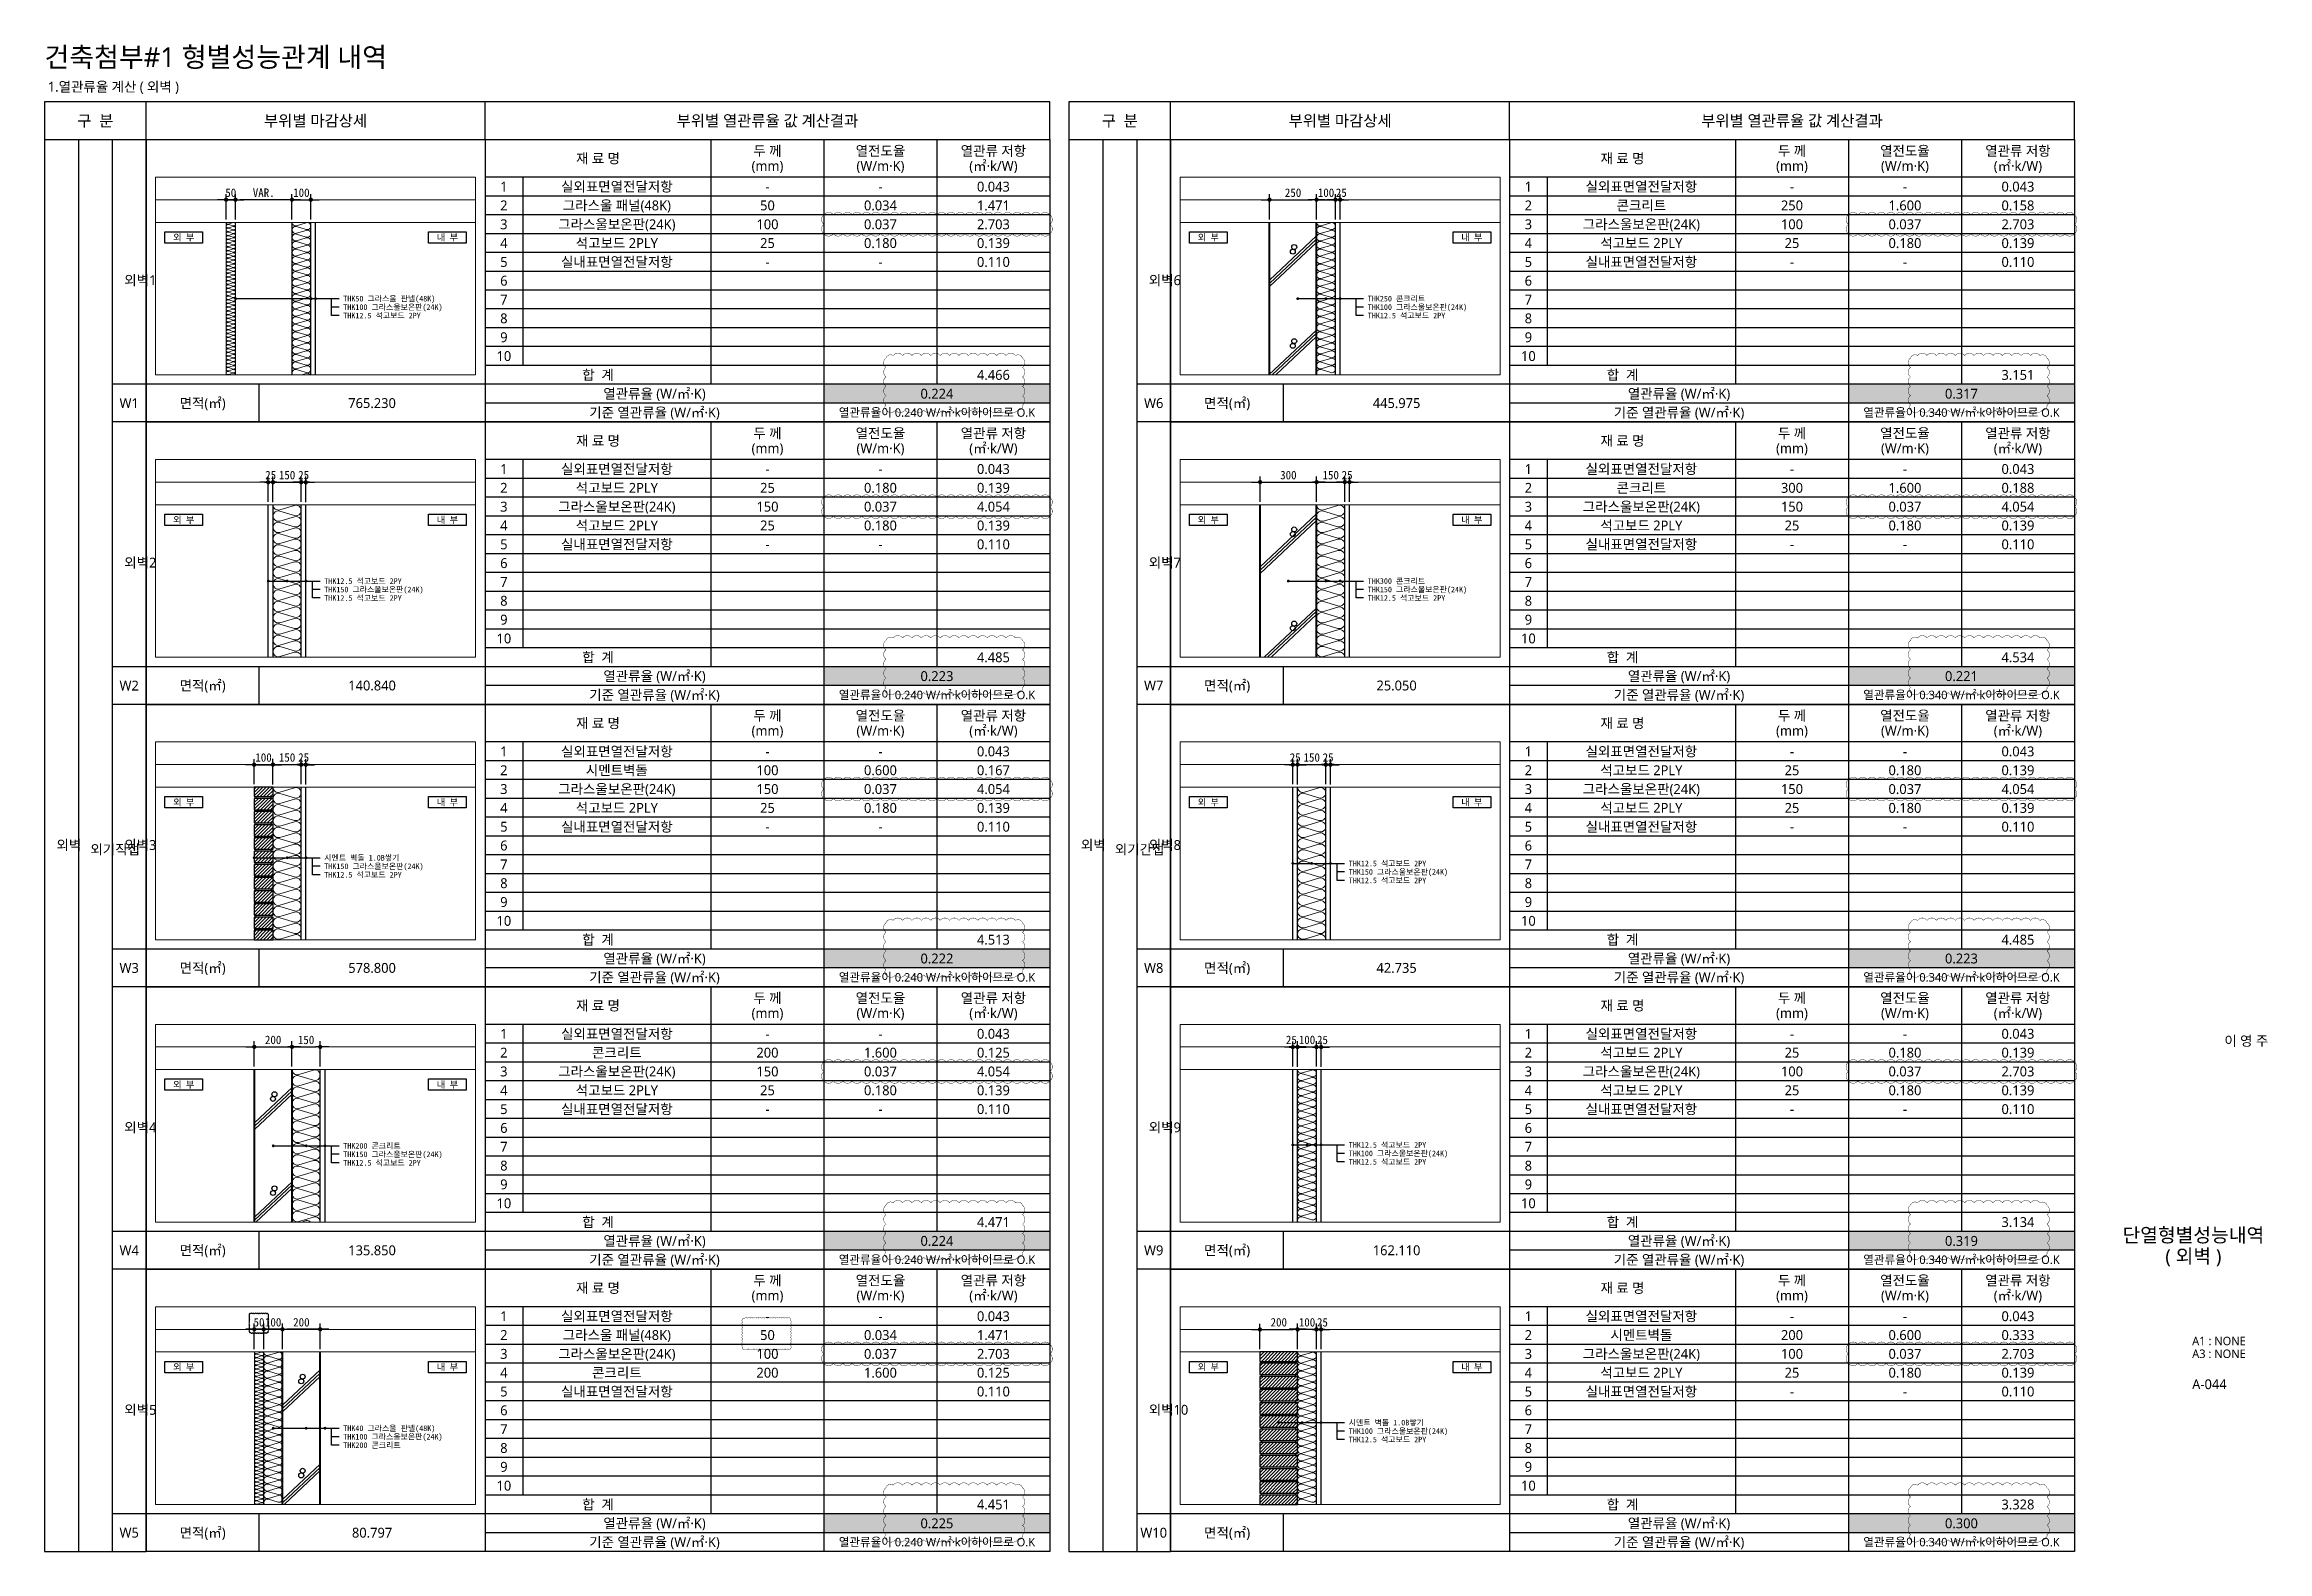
# Model space of a CAD drawing. Header units: millimetres. Extents: x 433 to 50040, y -8477 to -471.
# Drawn here: x 433 to 12240, y -8477 to -471 of the extents above; entities that cross this region are included whole.
import ezdxf
from ezdxf.enums import TextEntityAlignment as Align

# ---------------------------------------------------------------- set-up
doc = ezdxf.new("R2010")
doc.units = ezdxf.units.MM
doc.header["$MEASUREMENT"] = 0
doc.header["$PDSIZE"] = -10
doc.layers.get('0').update_dxf_attribs({"linetype": 'CONTINUOUS'})
doc.layers.get('Defpoints').update_dxf_attribs({"color": 153, "linetype": 'CONTINUOUS'})
for name, color, linetype in [('2', 4, 'CONTINUOUS'), ('HATCH-1', 8, 'CONTINUOUS'), ('RXANNOT', 4, 'CONTINUOUS')]:
    doc.layers.add(name, color=color, linetype=linetype)
for name, color, linetype, lineweight in [('A-BORD-TEXT', 3, 'CONTINUOUS', 25), ('A-CONC-LIN1', 2, 'CONTINUOUS', 40), ('A-CONC-LIN2', 7, 'CONTINUOUS', 25), ('A-DIMS', 7, 'CONTINUOUS', 25), ('A-MKXS-LEAD', 7, 'CONTINUOUS', 25), ('A-MKXS-TEXT1', 3, 'CONTINUOUS', 25), ('A-MKXX-NAME', 3, 'CONTINUOUS', 25), ('A-MKXX-SYMB', 7, 'CONTINUOUS', 25), ('A-WAXM-BLOC', 3, 'CONTINUOUS', 25), ('A-WAXM-DRYW', 4, 'CONTINUOUS', 25), ('A-WAXM-PANL', 6, 'CONTINUOUS', 20), ('A-XXXX-HATC', 8, 'CONTINUOUS', 18), ('A-XXXX-INSL2', 8, 'CONTINUOUS', 18), ('A-XXXX-TABL', 7, 'CONTINUOUS', 25), ('A-XXXX-TXT1', 3, 'CONTINUOUS', 25), ('REV-202205', 20, 'CONTINUOUS', 25)]:
    doc.layers.add(name, color=color, linetype=linetype, lineweight=lineweight)
doc.layers.add('A-XXXX-NPLT', color=144, linetype='CONTINUOUS', lineweight=15, plot=False)
doc.styles.add('HY울릉도L', font='')
doc.styles.add('돋움체', font='')
doc.styles.add('맑은고딕', font='malgun.ttf')
doc.styles.get('HY울릉도L').set_extended_font_data('HYwulM')
doc.styles.get('돋움체').set_extended_font_data('DotumChe')
doc.dimstyles.new('CDIM', dxfattribs={"dimtxt": 3, "dimasz": 1.5, "dimexe": 2, "dimexo": 1, "dimgap": 1, "dimtad": 1, "dimdec": 0, "dimrnd": 0.5, "dimzin": 0, "dimdsep": 32, "dimlunit": 6, "dimtxsty": 'HY울릉도L', "dimblk1": '_CIDOT', "dimblk2": '_CIDOT', "dimsah": 1, "dimcen": 5.5, "dimclrd": 2, "dimclre": 2, "dimclrt": 7, "dimadec": 0, "dimazin": 0, "dimtfac": 1, "dimtdec": 0, "dimtix": 1, "dimtmove": 2, "dimatfit": 1, "dimldrblk": '_CIDOT', "dimfxl": 1, "dimtolj": 1, "dimtzin": 0, "dimlwd": -1, "dimarcsym": 0})

msp = doc.modelspace()

# ---------------------------------------------------------------- texts
at = {"layer": 'A-BORD-TEXT', "style": '맑은고딕'}
msp.add_text('이 영 주', height=52.5, dxfattribs=at).set_placement((12244.3, -5790.1), align=Align.RIGHT)
for s, p in [('단열형별성능내역', (11846.6, -6795.4)), ('( 외벽 )', (11846.6, -6907.9))]:
    msp.add_text(s, height=75, dxfattribs=at).set_placement(p, align=Align.MIDDLE_CENTER)
for s, height, p in [('A1 : NONE', 45, (11840.2, -7380.5)), ('A3 : NONE', 45, (11840.2, -7448.5)), ('A-044', 52.5, (11840.2, -7614))]:
    msp.add_text(s, height=height, dxfattribs=at).set_placement(p)
at = {"layer": 'A-MKXS-TEXT1', "style": '돋움체'}
for s, p in [('THK50 그라스울 판넬(48K)', (2020.4, -1821.5)), ('THK100 그라스울보온판(24K)', (2020.4, -1866.5)), ('THK250 콘크리트', (7461.7, -1821.5)), ('THK100 그라스울보온판(24K)', (7461.7, -1866.5)), ('THK12.5 석고보드 2PY', (2020.4, -1911.5)), ('THK12.5 석고보드 2PY', (7461.7, -1911.5)), ('THK12.5 석고보드 2PY', (1919.4, -3321.5)), ('THK300 콘크리트', (7461.7, -3321.5)), ('THK150 그라스울보온판(24K)', (1919.4, -3366.5)), ('THK12.5 석고보드 2PY', (1919.4, -3411.5)), ('THK150 그라스울보온판(24K)', (7461.7, -3366.5)), ('THK12.5 석고보드 2PY', (7461.7, -3411.5)), ('THK150 그라스울보온판(24K)', (1919.4, -4836.5)), ('시멘트 벽돌 1.0B쌓기', (1919.4, -4791.5)), ('THK12.5 석고보드 2PY', (7360.6, -4821.5)), ('THK12.5 석고보드 2PY', (1919.4, -4881.5)), ('THK150 그라스울보온판(24K)', (7360.6, -4866.5)), ('THK12.5 석고보드 2PY', (7360.6, -4911.5)), ('THK200 콘크리트', (2020.4, -6321.5)), ('THK150 그라스울보온판(24K)', (2020.4, -6366.5)), ('THK12.5 석고보드 2PY', (7360.6, -6316.5)), ('THK100 그라스울보온판(24K)', (7360.6, -6361.5)), ('THK12.5 석고보드 2PY', (2020.4, -6411.5)), ('THK12.5 석고보드 2PY', (7360.6, -6406.5)), ('시멘트 벽돌 1.0B쌓기', (7360.6, -7791.5)), ('THK40 그라스울 판넬(48K)', (2020.4, -7821.5)), ('THK100 그라스울보온판(24K)', (2020.4, -7866.5)), ('THK200 콘크리트', (2020.4, -7911.5)), ('THK100 그라스울보온판(24K)', (7360.6, -7836.5)), ('THK12.5 석고보드 2PY', (7360.6, -7881.5))]:
    msp.add_text(s, height=30, dxfattribs=at).set_placement(p, align=Align.MIDDLE_LEFT)
at = {"layer": 'A-MKXX-NAME', "style": '맑은고딕'}
msp.add_text(' 1.열관류율 계산 ( 외벽 )', height=52.5, dxfattribs=at).set_placement((433.5, -696), align=Align.MIDDLE_LEFT)
at = {"layer": 'A-MKXX-NAME'}
for s, height, style, p in [('실외표면열전달저항', 52.5, '맑은고딕', (3473.5, -1226.5)), ('그라스울 패널(48K)', 52.5, '맑은고딕', (3473.5, -1326.5)), ('-', 52.5, '맑은고딕', (4273.5, -1226.5)), ('-', 52.5, '맑은고딕', (4873.5, -1226.5)), ('0.043', 52.5, '맑은고딕', (5473.5, -1226.5)), ('실외표면열전달저항', 52.5, '맑은고딕', (8914.8, -1226.5)), ('콘크리트', 52.5, '맑은고딕', (8914.8, -1326.5)), ('-', 52.5, '맑은고딕', (9714.8, -1226.5)), ('-', 52.5, '맑은고딕', (10314.8, -1226.5)), ('0.043', 52.5, '맑은고딕', (10914.8, -1226.5)), ('그라스울보온판(24K)', 52.5, '맑은고딕', (3473.5, -1426.5)), ('100', 52.5, '맑은고딕', (4273.5, -1426.5)), ('50', 52.5, '맑은고딕', (4273.5, -1326.5)), ('0.034', 52.5, '맑은고딕', (4873.5, -1326.5)), ('0.037', 52.5, '맑은고딕', (4873.5, -1426.5)), ('2.703', 52.5, '맑은고딕', (5473.5, -1426.5)), ('1.471', 52.5, '맑은고딕', (5473.5, -1326.5)), ('그라스울보온판(24K)', 52.5, '맑은고딕', (8914.8, -1426.5)), ('250', 52.5, '맑은고딕', (9714.8, -1326.5)), ('100', 52.5, '맑은고딕', (9714.8, -1426.5)), ('0.037', 52.5, '맑은고딕', (10314.8, -1426.5)), ('1.600', 52.5, '맑은고딕', (10314.8, -1326.5)), ('2.703', 52.5, '맑은고딕', (10914.8, -1426.5)), ('0.158', 52.5, '맑은고딕', (10914.8, -1326.5)), ('외 부', 35, '돋움체', (1173.5, -1496.5)), ('내 부', 35, '돋움체', (2573.5, -1496.5)), ('석고보드 2PLY', 52.5, '맑은고딕', (3473.5, -1526.5)), ('25', 52.5, '맑은고딕', (4273.5, -1526.5)), ('0.180', 52.5, '맑은고딕', (4873.5, -1526.5)), ('0.139', 52.5, '맑은고딕', (5473.5, -1526.5)), ('외 부', 35, '돋움체', (6614.8, -1496.5)), ('내 부', 35, '돋움체', (8014.7, -1496.5)), ('석고보드 2PLY', 52.5, '맑은고딕', (8914.8, -1526.5)), ('25', 52.5, '맑은고딕', (9714.8, -1526.5)), ('0.180', 52.5, '맑은고딕', (10314.8, -1526.5)), ('0.139', 52.5, '맑은고딕', (10914.8, -1526.5)), ('실내표면열전달저항', 52.5, '맑은고딕', (3473.5, -1626.5)), ('-', 52.5, '맑은고딕', (4273.5, -1626.5)), ('-', 52.5, '맑은고딕', (4873.5, -1626.5)), ('0.110', 52.5, '맑은고딕', (5473.5, -1626.5)), ('실내표면열전달저항', 52.5, '맑은고딕', (8914.8, -1626.5)), ('-', 52.5, '맑은고딕', (9714.8, -1626.5)), ('-', 52.5, '맑은고딕', (10314.8, -1626.5)), ('0.110', 52.5, '맑은고딕', (10914.8, -1626.5)), ('4.466', 52.5, '맑은고딕', (5473.5, -2226.5)), ('3.151', 52.5, '맑은고딕', (10914.8, -2226.5)), ('열관류율이 0.240 W/㎡·k이하이므로 O.K', 45, '맑은고딕', (5173.5, -2426.5)), ('열관류율이 0.340 W/㎡·k이하이므로 O.K', 45, '맑은고딕', (10614.8, -2426.5)), ('실외표면열전달저항', 52.5, '맑은고딕', (3473.5, -2726.5)), ('0.043', 52.5, '맑은고딕', (5473.5, -2726.5)), ('실외표면열전달저항', 52.5, '맑은고딕', (8914.8, -2726.5)), ('0.043', 52.5, '맑은고딕', (10914.8, -2726.5)), ('석고보드 2PLY', 52.5, '맑은고딕', (3473.5, -2826.5)), ('25', 52.5, '맑은고딕', (4273.5, -2826.5)), ('-', 52.5, '맑은고딕', (4273.5, -2726.5)), ('0.180', 52.5, '맑은고딕', (4873.5, -2826.5)), ('-', 52.5, '맑은고딕', (4873.5, -2726.5)), ('0.139', 52.5, '맑은고딕', (5473.5, -2826.5)), ('콘크리트', 52.5, '맑은고딕', (8914.8, -2826.5)), ('300', 52.5, '맑은고딕', (9714.8, -2826.5)), ('-', 52.5, '맑은고딕', (9714.8, -2726.5)), ('1.600', 52.5, '맑은고딕', (10314.8, -2826.5)), ('-', 52.5, '맑은고딕', (10314.8, -2726.5)), ('0.188', 52.5, '맑은고딕', (10914.8, -2826.5)), ('그라스울보온판(24K)', 52.5, '맑은고딕', (3473.5, -2926.5)), ('150', 52.5, '맑은고딕', (4273.5, -2926.5)), ('0.037', 52.5, '맑은고딕', (4873.5, -2926.5)), ('4.054', 52.5, '맑은고딕', (5473.5, -2926.5)), ('그라스울보온판(24K)', 52.5, '맑은고딕', (8914.8, -2926.5)), ('150', 52.5, '맑은고딕', (9714.8, -2926.5)), ('0.037', 52.5, '맑은고딕', (10314.8, -2926.5)), ('4.054', 52.5, '맑은고딕', (10914.8, -2926.5)), ('외 부', 35, '돋움체', (1173.5, -2996.5)), ('내 부', 35, '돋움체', (2573.5, -2996.5)), ('석고보드 2PLY', 52.5, '맑은고딕', (3473.5, -3026.5)), ('25', 52.5, '맑은고딕', (4273.5, -3026.5)), ('0.180', 52.5, '맑은고딕', (4873.5, -3026.5)), ('0.139', 52.5, '맑은고딕', (5473.5, -3026.5)), ('외 부', 35, '돋움체', (6614.8, -2996.5)), ('내 부', 35, '돋움체', (8014.7, -2996.5)), ('석고보드 2PLY', 52.5, '맑은고딕', (8914.8, -3026.5)), ('25', 52.5, '맑은고딕', (9714.8, -3026.5)), ('0.180', 52.5, '맑은고딕', (10314.8, -3026.5)), ('0.139', 52.5, '맑은고딕', (10914.8, -3026.5)), ('실내표면열전달저항', 52.5, '맑은고딕', (3473.5, -3126.5)), ('-', 52.5, '맑은고딕', (4273.5, -3126.5)), ('-', 52.5, '맑은고딕', (4873.5, -3126.5)), ('0.110', 52.5, '맑은고딕', (5473.5, -3126.5)), ('실내표면열전달저항', 52.5, '맑은고딕', (8914.8, -3126.5)), ('-', 52.5, '맑은고딕', (9714.8, -3126.5)), ('-', 52.5, '맑은고딕', (10314.8, -3126.5)), ('0.110', 52.5, '맑은고딕', (10914.8, -3126.5)), ('4.485', 52.5, '맑은고딕', (5473.5, -3726.5)), ('4.534', 52.5, '맑은고딕', (10914.8, -3726.5)), ('열관류율이 0.240 W/㎡·k이하이므로 O.K', 45, '맑은고딕', (5173.5, -3926.5)), ('열관류율이 0.340 W/㎡·k이하이므로 O.K', 45, '맑은고딕', (10614.8, -3926.5)), ('실외표면열전달저항', 52.5, '맑은고딕', (3473.5, -4226.5)), ('-', 52.5, '맑은고딕', (4273.5, -4226.5)), ('-', 52.5, '맑은고딕', (4873.5, -4226.5)), ('0.043', 52.5, '맑은고딕', (5473.5, -4226.5)), ('실외표면열전달저항', 52.5, '맑은고딕', (8914.8, -4226.5)), ('-', 52.5, '맑은고딕', (9714.8, -4226.5)), ('-', 52.5, '맑은고딕', (10314.8, -4226.5)), ('0.043', 52.5, '맑은고딕', (10914.8, -4226.5)), ('시멘트벽돌', 52.5, '맑은고딕', (3473.5, -4326.5)), ('100', 52.5, '맑은고딕', (4273.5, -4326.5)), ('0.600', 52.5, '맑은고딕', (4873.5, -4326.5)), ('0.167', 52.5, '맑은고딕', (5473.5, -4326.5)), ('석고보드 2PLY', 52.5, '맑은고딕', (8914.8, -4326.5)), ('25', 52.5, '맑은고딕', (9714.8, -4326.5)), ('0.180', 52.5, '맑은고딕', (10314.8, -4326.5)), ('0.139', 52.5, '맑은고딕', (10914.8, -4326.5)), ('외 부', 35, '돋움체', (1173.5, -4496.5)), ('내 부', 35, '돋움체', (2573.5, -4496.5)), ('그라스울보온판(24K)', 52.5, '맑은고딕', (3473.5, -4426.5)), ('150', 52.5, '맑은고딕', (4273.5, -4426.5)), ('0.037', 52.5, '맑은고딕', (4873.5, -4426.5)), ('4.054', 52.5, '맑은고딕', (5473.5, -4426.5)), ('외 부', 35, '돋움체', (6614.8, -4496.5)), ('내 부', 35, '돋움체', (8014.7, -4496.5)), ('그라스울보온판(24K)', 52.5, '맑은고딕', (8914.8, -4426.5)), ('150', 52.5, '맑은고딕', (9714.8, -4426.5)), ('0.037', 52.5, '맑은고딕', (10314.8, -4426.5)), ('4.054', 52.5, '맑은고딕', (10914.8, -4426.5)), ('실내표면열전달저항', 52.5, '맑은고딕', (3473.5, -4626.5)), ('석고보드 2PLY', 52.5, '맑은고딕', (3473.5, -4526.5)), ('25', 52.5, '맑은고딕', (4273.5, -4526.5)), ('0.180', 52.5, '맑은고딕', (4873.5, -4526.5)), ('0.139', 52.5, '맑은고딕', (5473.5, -4526.5)), ('0.110', 52.5, '맑은고딕', (5473.5, -4626.5)), ('실내표면열전달저항', 52.5, '맑은고딕', (8914.8, -4626.5)), ('석고보드 2PLY', 52.5, '맑은고딕', (8914.8, -4526.5)), ('25', 52.5, '맑은고딕', (9714.8, -4526.5)), ('0.180', 52.5, '맑은고딕', (10314.8, -4526.5)), ('0.139', 52.5, '맑은고딕', (10914.8, -4526.5)), ('0.110', 52.5, '맑은고딕', (10914.8, -4626.5)), ('-', 52.5, '맑은고딕', (4273.5, -4626.5)), ('-', 52.5, '맑은고딕', (4873.5, -4626.5)), ('-', 52.5, '맑은고딕', (9714.8, -4626.5)), ('-', 52.5, '맑은고딕', (10314.8, -4626.5)), ('4.513', 52.5, '맑은고딕', (5473.5, -5226.5)), ('4.485', 52.5, '맑은고딕', (10914.8, -5226.5)), ('열관류율이 0.240 W/㎡·k이하이므로 O.K', 45, '맑은고딕', (5173.5, -5426.5)), ('열관류율이 0.340 W/㎡·k이하이므로 O.K', 45, '맑은고딕', (10614.8, -5426.5)), ('실외표면열전달저항', 52.5, '맑은고딕', (3473.5, -5726.5)), ('-', 52.5, '맑은고딕', (4273.5, -5726.5)), ('-', 52.5, '맑은고딕', (4873.5, -5726.5)), ('0.043', 52.5, '맑은고딕', (5473.5, -5726.5)), ('실외표면열전달저항', 52.5, '맑은고딕', (8914.8, -5726.5)), ('-', 52.5, '맑은고딕', (9714.8, -5726.5)), ('-', 52.5, '맑은고딕', (10314.8, -5726.5)), ('0.043', 52.5, '맑은고딕', (10914.8, -5726.5)), ('그라스울보온판(24K)', 52.5, '맑은고딕', (3473.5, -5926.5)), ('콘크리트', 52.5, '맑은고딕', (3473.5, -5826.5)), ('200', 52.5, '맑은고딕', (4273.5, -5826.5)), ('150', 52.5, '맑은고딕', (4273.5, -5926.5)), ('0.037', 52.5, '맑은고딕', (4873.5, -5926.5)), ('1.600', 52.5, '맑은고딕', (4873.5, -5826.5)), ('4.054', 52.5, '맑은고딕', (5473.5, -5926.5)), ('0.125', 52.5, '맑은고딕', (5473.5, -5826.5)), ('그라스울보온판(24K)', 52.5, '맑은고딕', (8914.8, -5926.5)), ('석고보드 2PLY', 52.5, '맑은고딕', (8914.8, -5826.5)), ('100', 52.5, '맑은고딕', (9714.8, -5926.5)), ('25', 52.5, '맑은고딕', (9714.8, -5826.5)), ('0.180', 52.5, '맑은고딕', (10314.8, -5826.5)), ('0.037', 52.5, '맑은고딕', (10314.8, -5926.5)), ('2.703', 52.5, '맑은고딕', (10914.8, -5926.5)), ('0.139', 52.5, '맑은고딕', (10914.8, -5826.5)), ('외 부', 35, '돋움체', (1173.5, -5996.5)), ('내 부', 35, '돋움체', (2573.5, -5996.5)), ('석고보드 2PLY', 52.5, '맑은고딕', (3473.5, -6026.5)), ('25', 52.5, '맑은고딕', (4273.5, -6026.5)), ('0.180', 52.5, '맑은고딕', (4873.5, -6026.5)), ('0.139', 52.5, '맑은고딕', (5473.5, -6026.5)), ('석고보드 2PLY', 52.5, '맑은고딕', (8914.8, -6026.5)), ('25', 52.5, '맑은고딕', (9714.8, -6026.5)), ('0.180', 52.5, '맑은고딕', (10314.8, -6026.5)), ('0.139', 52.5, '맑은고딕', (10914.8, -6026.5)), ('실내표면열전달저항', 52.5, '맑은고딕', (3473.5, -6126.5)), ('-', 52.5, '맑은고딕', (4273.5, -6126.5)), ('-', 52.5, '맑은고딕', (4873.5, -6126.5)), ('0.110', 52.5, '맑은고딕', (5473.5, -6126.5)), ('실내표면열전달저항', 52.5, '맑은고딕', (8914.8, -6126.5)), ('-', 52.5, '맑은고딕', (9714.8, -6126.5)), ('-', 52.5, '맑은고딕', (10314.8, -6126.5)), ('0.110', 52.5, '맑은고딕', (10914.8, -6126.5)), ('4.471', 52.5, '맑은고딕', (5473.5, -6726.5)), ('3.134', 52.5, '맑은고딕', (10914.8, -6726.5)), ('열관류율이 0.240 W/㎡·k이하이므로 O.K', 45, '맑은고딕', (5173.5, -6926.5)), ('열관류율이 0.340 W/㎡·k이하이므로 O.K', 45, '맑은고딕', (10614.8, -6926.5)), ('실외표면열전달저항', 52.5, '맑은고딕', (3473.5, -7226.5)), ('0.043', 52.5, '맑은고딕', (5473.5, -7226.5)), ('실외표면열전달저항', 52.5, '맑은고딕', (8914.8, -7226.5)), ('0.043', 52.5, '맑은고딕', (10914.8, -7226.5)), ('그라스울 패널(48K)', 52.5, '맑은고딕', (3473.5, -7326.5)), ('50', 52.5, '맑은고딕', (4273.5, -7326.5)), ('-', 52.5, '맑은고딕', (4273.5, -7226.5)), ('0.034', 52.5, '맑은고딕', (4873.5, -7326.5)), ('-', 52.5, '맑은고딕', (4873.5, -7226.5)), ('1.471', 52.5, '맑은고딕', (5473.5, -7326.5)), ('시멘트벽돌', 52.5, '맑은고딕', (8914.8, -7326.5)), ('200', 52.5, '맑은고딕', (9714.8, -7326.5)), ('-', 52.5, '맑은고딕', (9714.8, -7226.5)), ('0.600', 52.5, '맑은고딕', (10314.8, -7326.5)), ('-', 52.5, '맑은고딕', (10314.8, -7226.5)), ('0.333', 52.5, '맑은고딕', (10914.8, -7326.5)), ('그라스울보온판(24K)', 52.5, '맑은고딕', (3473.5, -7426.5)), ('100', 52.5, '맑은고딕', (4273.5, -7426.5)), ('0.037', 52.5, '맑은고딕', (4873.5, -7426.5)), ('2.703', 52.5, '맑은고딕', (5473.5, -7426.5)), ('그라스울보온판(24K)', 52.5, '맑은고딕', (8914.8, -7426.5)), ('100', 52.5, '맑은고딕', (9714.8, -7426.5)), ('0.037', 52.5, '맑은고딕', (10314.8, -7426.5)), ('2.703', 52.5, '맑은고딕', (10914.8, -7426.5)), ('외 부', 35, '돋움체', (1173.5, -7496.5)), ('내 부', 35, '돋움체', (2573.5, -7496.5)), ('콘크리트', 52.5, '맑은고딕', (3473.5, -7526.5)), ('200', 52.5, '맑은고딕', (4273.5, -7526.5)), ('1.600', 52.5, '맑은고딕', (4873.5, -7526.5)), ('0.125', 52.5, '맑은고딕', (5473.5, -7526.5)), ('외 부', 35, '돋움체', (6614.8, -7496.5)), ('내 부', 35, '돋움체', (8014.7, -7496.5)), ('석고보드 2PLY', 52.5, '맑은고딕', (8914.8, -7526.5)), ('25', 52.5, '맑은고딕', (9714.8, -7526.5)), ('0.180', 52.5, '맑은고딕', (10314.8, -7526.5)), ('0.139', 52.5, '맑은고딕', (10914.8, -7526.5)), ('실내표면열전달저항', 52.5, '맑은고딕', (3473.5, -7626.5)), ('0.110', 52.5, '맑은고딕', (5473.5, -7626.5)), ('실내표면열전달저항', 52.5, '맑은고딕', (8914.8, -7626.5)), ('-', 52.5, '맑은고딕', (9714.8, -7626.5)), ('-', 52.5, '맑은고딕', (10314.8, -7626.5)), ('0.110', 52.5, '맑은고딕', (10914.8, -7626.5)), ('4.451', 52.5, '맑은고딕', (5473.5, -8226.5)), ('3.328', 52.5, '맑은고딕', (10914.8, -8226.5)), ('열관류율이 0.240 W/㎡·k이하이므로 O.K', 45, '맑은고딕', (5173.5, -8426.5)), ('열관류율이 0.340 W/㎡·k이하이므로 O.K', 45, '맑은고딕', (10614.8, -8426.5))]:
    msp.add_text(s, height=height, dxfattribs=dict(at, style=style)).set_placement(p, align=Align.MIDDLE_CENTER)
at = {"layer": 'A-MKXX-NAME', "style": '맑은고딕'}
for s, p in [('W1', (883.5, -2376.5)), ('765.230', (2173.5, -2376.5)), ('W6', (6324.8, -2376.5)), ('445.975', (7614.8, -2376.5)), ('W2', (883.5, -3876.5)), ('140.840', (2173.5, -3876.5)), ('W7', (6324.8, -3876.5)), ('25.050', (7614.8, -3876.5)), ('W3', (883.5, -5376.5)), ('578.800', (2173.5, -5376.5)), ('W8', (6324.8, -5376.5)), ('42.735', (7614.8, -5376.5)), ('W4', (883.5, -6876.5)), ('135.850', (2173.5, -6876.5)), ('W9', (6324.8, -6876.5)), ('162.110', (7614.8, -6876.5)), ('W5', (883.5, -8376.5)), ('80.797', (2173.5, -8376.5)), ('W10', (6324.8, -8376.5))]:
    msp.add_text(s, height=52.5, dxfattribs=at).set_placement(p, align=Align.MIDDLE)
at = {"layer": 'A-MKXX-NAME', "color": 1, "style": '맑은고딕'}
for s, p in [('0.224', (5173.5, -2326.5)), ('0.317', (10614.8, -2326.5)), ('0.223', (5173.5, -3826.5)), ('0.221', (10614.8, -3826.5)), ('0.222', (5173.5, -5326.5)), ('0.223', (10614.8, -5326.5)), ('0.224', (5173.5, -6826.5)), ('0.319', (10614.8, -6826.5)), ('0.225', (5173.5, -8326.5)), ('0.300', (10614.8, -8326.5))]:
    msp.add_text(s, height=52.5, dxfattribs=at).set_placement(p, align=Align.MIDDLE_CENTER)
at = {"layer": 'A-MKXX-NAME', "char_height": 52.5, "attachment_point": 4, "style": '맑은고딕'}
for s, insert in [('외벽1', (857.2, -1726.5)), ('외벽6', (6298.5, -1726.5)), ('외벽2', (857.2, -3226.5)), ('외벽7', (6298.5, -3226.5)), ('외벽', (497.2, -4726.5)), ('외기직접', (677.2, -4750.2)), ('외벽3', (857.2, -4726.5)), ('외벽', (5938.5, -4726.5)), ('외기간접', (6118.5, -4750.2)), ('외벽8', (6298.5, -4726.5)), ('외벽4', (857.2, -6226.5)), ('외벽9', (6298.5, -6226.5)), ('외벽5', (857.2, -7726.5)), ('외벽10', (6298.5, -7726.5))]:
    msp.add_mtext_dynamic_manual_height_columns(s, width=52.5, gutter_width=1026.9, heights=[494], dxfattribs=dict(at, insert=insert))
at = {"layer": 'A-XXXX-TXT1', "style": '맑은고딕'}
msp.add_text('건축첨부#1 형별성능관계 내역', height=105, dxfattribs=at).set_placement((433.5, -538.5), align=Align.MIDDLE_LEFT)

# ---------------------------------------------------------------- blocks, each defined once
blk = doc.blocks.new('1')
at = {"layer": 'A-XXXX-HATC'}
h = blk.add_hatch(color=254, dxfattribs=at)
h.dxf.hatch_style = 1
h.paths.add_polyline_path([(3600, -1300), (4800, -1300), (4800, -1400), (3600, -1400)])
at = {"layer": 'A-XXXX-NPLT', "ltscale": 50}
for p, q in [((1750, -320), (50, -320)), ((1750, -440), (50, -440))]:
    blk.add_line(p, q, dxfattribs=at)
blk.add_lwpolyline([(1750, -1250), (50, -1250), (50, -200), (1750, -200)], close=True, dxfattribs=at)
at = {"layer": 'A-XXXX-TABL'}
for p, q in [((1800, 0), (1800, -1500)), ((3000, 0), (3000, -1300)), ((3600, 0), (3600, -1500)), ((4200, 0), (4200, -1300)), ((4800, -200), (1800, -200)), ((2000, -200), (2000, -1200)), ((4800, -300), (1800, -300)), ((4800, -400), (1800, -400)), ((4800, -500), (1800, -500)), ((4800, -600), (1800, -600)), ((4800, -700), (1800, -700)), ((4800, -800), (1800, -800)), ((4800, -900), (1800, -900)), ((4800, -1000), (1800, -1000)), ((4800, -1100), (1800, -1100)), ((4800, -1200), (1800, -1200)), ((4800, -1300), (0, -1300)), ((600, -1500), (600, -1300)), ((4800, -1400), (1800, -1400))]:
    blk.add_line(p, q, dxfattribs=at)
blk.add_lwpolyline([(4800, -1500), (0, -1500), (0, 0), (4800, 0)], close=True, dxfattribs=at)
at = {"layer": 'A-XXXX-TABL', "color": 2, "const_width": 5}
blk.add_lwpolyline([(3600, -1300), (4800, -1300), (4800, -1400), (3600, -1400)], close=True, dxfattribs=at)
at = {"layer": 'A-MKXX-NAME', "style": '맑은고딕'}
for s, p in [('재 료 명', (2400, -100)), ('(mm)', (3300, -140)), ('두 께', (3300, -60)), ('열전도율', (3900, -60)), ('(W/m·K)', (3900, -140)), ('열관류 저항', (4500, -60)), ('(㎡·k/W)', (4500, -140)), ('1', (1900, -250)), ('2', (1900, -350)), ('3', (1900, -450)), ('4', (1900, -550)), ('5', (1900, -650)), ('7', (1900, -850)), ('6', (1900, -750)), ('8', (1900, -950)), ('9', (1900, -1050)), ('10', (1900, -1150)), ('합  계', (2400, -1250)), ('면적(㎡)', (300, -1400)), ('기준 열관류율 (W/㎡·K)', (2700, -1450)), ('열관류율 (W/㎡·K)', (2700, -1350))]:
    blk.add_text(s, height=52.5, dxfattribs=at).set_placement(p, align=Align.MIDDLE_CENTER)
blk = doc.blocks.new('asdf')
at = {"layer": '2'}
for p, q in [((15396, -2604), (15396, -2071)), ((29906, -2604), (29906, -2071))]:
    blk.add_line(p, q, dxfattribs=at)
at = {"layer": 'A-XXXX-TABL'}
for p, q in [((2596, -2604), (2596, -2071)), ((7396, -2604), (7396, -2071)), ((17106, -2604), (17106, -2071)), ((21906, -2604), (21906, -2071)), ((1156, -2604), (1156, -22604)), ((1636, -2604), (1636, -22604)), ((2116, -2604), (2116, -22604)), ((2596, -2604), (2596, -22604)), ((15666, -2604), (15666, -22604)), ((16146, -2604), (16146, -22604)), ((16626, -2604), (16626, -22604)), ((17106, -2604), (17106, -22604)), ((2596, -6071), (2116, -6071)), ((17106, -6071), (16626, -6071)), ((2596, -6604), (2116, -6604)), ((17106, -6604), (16626, -6604)), ((2596, -10071), (2116, -10071)), ((17106, -10071), (16626, -10071)), ((2596, -10604), (2116, -10604)), ((17106, -10604), (16626, -10604)), ((2596, -14071), (2116, -14071)), ((17106, -14071), (16626, -14071)), ((2596, -14604), (2116, -14604)), ((17106, -14604), (16626, -14604)), ((2596, -18071), (2116, -18071)), ((17106, -18071), (16626, -18071)), ((2596, -18604), (2116, -18604)), ((17106, -18604), (16626, -18604)), ((2596, -22071), (2116, -22071)), ((17106, -22071), (16626, -22071)), ((1156, -22604), (2596, -22604)), ((15666, -22604), (17106, -22604))]:
    blk.add_line(p, q, dxfattribs=at)
at = {"layer": 'A-XXXX-TABL', "color": 3}
for points in [[(15396, -2071), (1156, -2071), (1156, -2604), (15396, -2604)], [(29906, -2071), (15666, -2071), (15666, -2604), (29906, -2604)]]:
    blk.add_lwpolyline(points, close=True, dxfattribs=at)
at = {"layer": '2', "xscale": 2.666666666666639, "yscale": 2.666666666666639, "zscale": 2.666666666666639}
for p in [(2596, -2604), (17106, -2604), (2596, -6604), (17106, -6604), (2596, -10604), (17106, -10604), (2596, -14604), (17106, -14604), (2596, -18604), (17106, -18604)]:
    blk.add_blockref('1', p, dxfattribs=at)
at = {"layer": 'A-MKXX-NAME', "style": '맑은고딕'}
for s, p in [('구  분', (1876, -2337)), ('부위별 마감상세', (4996, -2337)), ('부위별 열관류율 값 계산결과', (11396, -2337)), ('구  분', (16386, -2337)), ('부위별 마감상세', (19506, -2337)), ('부위별 열관류율 값 계산결과', (25906, -2337))]:
    blk.add_text(s, height=160, dxfattribs=at).set_placement(p, align=Align.MIDDLE_CENTER)
blk = doc.blocks.new('_CIDOT')
at = {"color": 0, "linetype": 'ByBlock'}
blk.add_line((2, 0), (-1, 0), dxfattribs=at)
at = {"color": 0, "linetype": 'ByBlock', "const_width": 0.5}
blk.add_lwpolyline([(-0.25, 0, 1), (0.25, 0, 1)], format="xyb", close=True, dxfattribs=at)
blk = doc.blocks.new('*D5')
at = {"layer": 'A-DIMS', "transparency": 16777216}
for p, q in [((1376, -1296), (1353, -1296)), ((1398, -1296), (1448, -1296)), ((1471, -1296), (1493, -1296))]:
    blk.add_line(p, q, dxfattribs=at)
at = {"layer": 'A-DIMS', "lineweight": -2, "transparency": 16777216}
for p, q in [((1398, -1401), (1398, -1266)), ((1448, -1401), (1448, -1266))]:
    blk.add_line(p, q, dxfattribs=at)
at = {"layer": 'Defpoints', "color": 0, "transparency": 16777216}
for p in [(1448, -1296), (1398, -1416), (1448, -1416)]:
    blk.add_point(p, dxfattribs=at)
at = {"layer": 'A-DIMS', "transparency": 16777216, "xscale": 22.5, "yscale": 22.5, "zscale": 22.5}
blk.add_blockref('_CIDOT', (1398, -1296), dxfattribs=at)
at = {"layer": 'A-DIMS', "transparency": 16777216, "xscale": 22.5, "yscale": 22.5, "zscale": 22.5, "rotation": 180}
blk.add_blockref('_CIDOT', (1448, -1296), dxfattribs=at)
at = {"layer": 'A-DIMS', "color": 3, "transparency": 16777216, "insert": (1423, -1259), "char_height": 45, "attachment_point": 5, "style": '돋움체'}
blk.add_mtext('\\A1;50', dxfattribs=at)
blk = doc.blocks.new('*D6')
at = {"layer": 'A-DIMS', "transparency": 16777216}
for p, q in [((1726, -1296), (1703, -1296)), ((1748, -1296), (1848, -1296)), ((1871, -1296), (1893, -1296))]:
    blk.add_line(p, q, dxfattribs=at)
at = {"layer": 'A-DIMS', "lineweight": -2, "transparency": 16777216}
for p, q in [((1748, -1402), (1748, -1266)), ((1848, -1401), (1848, -1266))]:
    blk.add_line(p, q, dxfattribs=at)
at = {"layer": 'Defpoints', "color": 0, "transparency": 16777216}
for p in [(1848, -1296), (1748, -1417), (1848, -1416)]:
    blk.add_point(p, dxfattribs=at)
at = {"layer": 'A-DIMS', "transparency": 16777216, "xscale": 22.5, "yscale": 22.5, "zscale": 22.5}
blk.add_blockref('_CIDOT', (1748, -1296), dxfattribs=at)
at = {"layer": 'A-DIMS', "transparency": 16777216, "xscale": 22.5, "yscale": 22.5, "zscale": 22.5, "rotation": 180}
blk.add_blockref('_CIDOT', (1848, -1296), dxfattribs=at)
at = {"layer": 'A-DIMS', "color": 3, "transparency": 16777216, "insert": (1798, -1259), "char_height": 45, "attachment_point": 5, "style": '돋움체'}
blk.add_mtext('\\A1;100', dxfattribs=at)
blk = doc.blocks.new('*D7')
at = {"layer": 'A-DIMS', "lineweight": -2, "transparency": 16777216}
for p, q in [((1448, -1401), (1448, -1266)), ((1748, -1401), (1748, -1266))]:
    blk.add_line(p, q, dxfattribs=at)
at = {"layer": 'A-DIMS', "transparency": 16777216}
blk.add_line((1726, -1296), (1471, -1296), dxfattribs=at)
at = {"layer": 'Defpoints', "color": 0, "transparency": 16777216}
for p in [(1448, -1296), (1448, -1416), (1748, -1416)]:
    blk.add_point(p, dxfattribs=at)
at = {"layer": 'A-DIMS', "transparency": 16777216, "xscale": 22.5, "yscale": 22.5, "zscale": 22.5, "rotation": 180}
blk.add_blockref('_CIDOT', (1448, -1296), dxfattribs=at)
at = {"layer": 'A-DIMS', "transparency": 16777216, "xscale": 22.5, "yscale": 22.5, "zscale": 22.5}
blk.add_blockref('_CIDOT', (1748, -1296), dxfattribs=at)
at = {"layer": 'A-DIMS', "color": 3, "transparency": 16777216, "insert": (1598, -1259), "char_height": 45, "attachment_point": 5, "style": '돋움체'}
blk.add_mtext('\\A1;VAR.', dxfattribs=at)
blk = doc.blocks.new('*D13')
at = {"layer": 'A-DIMS', "lineweight": -2, "transparency": 16777216}
for p, q in [((1748, -5901), (1748, -5766)), ((1898, -5901), (1898, -5766))]:
    blk.add_line(p, q, dxfattribs=at)
at = {"layer": 'A-DIMS', "transparency": 16777216}
blk.add_line((1771, -5796), (1876, -5796), dxfattribs=at)
at = {"layer": 'Defpoints', "color": 0, "transparency": 16777216}
for p in [(1898, -5796), (1748, -5916), (1898, -5916)]:
    blk.add_point(p, dxfattribs=at)
at = {"layer": 'A-DIMS', "transparency": 16777216, "xscale": 22.5, "yscale": 22.5, "zscale": 22.5, "rotation": 180}
blk.add_blockref('_CIDOT', (1748, -5796), dxfattribs=at)
at = {"layer": 'A-DIMS', "transparency": 16777216, "xscale": 22.5, "yscale": 22.5, "zscale": 22.5}
blk.add_blockref('_CIDOT', (1898, -5796), dxfattribs=at)
at = {"layer": 'A-DIMS', "color": 3, "transparency": 16777216, "insert": (1823, -5759), "char_height": 45, "attachment_point": 5, "style": '돋움체'}
blk.add_mtext('\\A1;150', dxfattribs=at)
blk = doc.blocks.new('*D14')
at = {"layer": 'A-DIMS', "lineweight": -2, "transparency": 16777216}
for p, q in [((1548, -5901), (1548, -5766)), ((1748, -5901), (1748, -5766))]:
    blk.add_line(p, q, dxfattribs=at)
at = {"layer": 'A-DIMS', "transparency": 16777216}
blk.add_line((1571, -5796), (1726, -5796), dxfattribs=at)
at = {"layer": 'Defpoints', "color": 0, "transparency": 16777216}
for p in [(1748, -5796), (1548, -5916), (1748, -5916)]:
    blk.add_point(p, dxfattribs=at)
at = {"layer": 'A-DIMS', "transparency": 16777216, "xscale": 22.5, "yscale": 22.5, "zscale": 22.5, "rotation": 180}
blk.add_blockref('_CIDOT', (1548, -5796), dxfattribs=at)
at = {"layer": 'A-DIMS', "transparency": 16777216, "xscale": 22.5, "yscale": 22.5, "zscale": 22.5}
blk.add_blockref('_CIDOT', (1748, -5796), dxfattribs=at)
at = {"layer": 'A-DIMS', "color": 3, "transparency": 16777216, "insert": (1648, -5759), "char_height": 45, "attachment_point": 5, "style": '돋움체'}
blk.add_mtext('\\A1;200', dxfattribs=at)
blk = doc.blocks.new('*D17')
at = {"layer": 'A-DIMS', "lineweight": -2, "transparency": 16777216}
for p, q in [((1647, -2902), (1647, -2766)), ((1797, -2901), (1797, -2766))]:
    blk.add_line(p, q, dxfattribs=at)
at = {"layer": 'A-DIMS', "transparency": 16777216}
blk.add_line((1670, -2796), (1775, -2796), dxfattribs=at)
at = {"layer": 'Defpoints', "color": 0, "transparency": 16777216}
for p in [(1797, -2796), (1647, -2917), (1797, -2916)]:
    blk.add_point(p, dxfattribs=at)
at = {"layer": 'A-DIMS', "transparency": 16777216, "xscale": 22.5, "yscale": 22.5, "zscale": 22.5, "rotation": 180}
blk.add_blockref('_CIDOT', (1647, -2796), dxfattribs=at)
at = {"layer": 'A-DIMS', "transparency": 16777216, "xscale": 22.5, "yscale": 22.5, "zscale": 22.5}
blk.add_blockref('_CIDOT', (1797, -2796), dxfattribs=at)
at = {"layer": 'A-DIMS', "color": 3, "transparency": 16777216, "insert": (1722, -2759), "char_height": 45, "attachment_point": 5, "style": '돋움체'}
blk.add_mtext('\\A1;150', dxfattribs=at)
blk = doc.blocks.new('*D18')
at = {"layer": 'A-DIMS', "transparency": 16777216}
for p, q in [((1600, -2797), (1577, -2797)), ((1622, -2797), (1647, -2797)), ((1670, -2797), (1692, -2797))]:
    blk.add_line(p, q, dxfattribs=at)
at = {"layer": 'A-DIMS', "lineweight": -2, "transparency": 16777216}
for p, q in [((1622, -2901), (1622, -2767)), ((1647, -2902), (1647, -2767))]:
    blk.add_line(p, q, dxfattribs=at)
at = {"layer": 'Defpoints', "color": 0, "transparency": 16777216}
for p in [(1647, -2797), (1622, -2916), (1647, -2917)]:
    blk.add_point(p, dxfattribs=at)
at = {"layer": 'A-DIMS', "transparency": 16777216, "xscale": 22.5, "yscale": 22.5, "zscale": 22.5}
blk.add_blockref('_CIDOT', (1622, -2797), dxfattribs=at)
at = {"layer": 'A-DIMS', "transparency": 16777216, "xscale": 22.5, "yscale": 22.5, "zscale": 22.5, "rotation": 180}
blk.add_blockref('_CIDOT', (1647, -2797), dxfattribs=at)
at = {"layer": 'A-DIMS', "color": 3, "transparency": 16777216, "insert": (1635, -2759), "char_height": 45, "attachment_point": 5, "style": '돋움체'}
blk.add_mtext('\\A1;25', dxfattribs=at)
blk = doc.blocks.new('*D19')
at = {"layer": 'A-DIMS', "transparency": 16777216}
for p, q in [((1775, -2797), (1752, -2797)), ((1797, -2797), (1822, -2797)), ((1845, -2797), (1867, -2797))]:
    blk.add_line(p, q, dxfattribs=at)
at = {"layer": 'A-DIMS', "lineweight": -2, "transparency": 16777216}
for p, q in [((1797, -2901), (1797, -2767)), ((1822, -2902), (1822, -2767))]:
    blk.add_line(p, q, dxfattribs=at)
at = {"layer": 'Defpoints', "color": 0, "transparency": 16777216}
for p in [(1822, -2797), (1797, -2916), (1822, -2917)]:
    blk.add_point(p, dxfattribs=at)
at = {"layer": 'A-DIMS', "transparency": 16777216, "xscale": 22.5, "yscale": 22.5, "zscale": 22.5}
blk.add_blockref('_CIDOT', (1797, -2797), dxfattribs=at)
at = {"layer": 'A-DIMS', "transparency": 16777216, "xscale": 22.5, "yscale": 22.5, "zscale": 22.5, "rotation": 180}
blk.add_blockref('_CIDOT', (1822, -2797), dxfattribs=at)
at = {"layer": 'A-DIMS', "color": 3, "transparency": 16777216, "insert": (1810, -2759), "char_height": 45, "attachment_point": 5, "style": '돋움체'}
blk.add_mtext('\\A1;25', dxfattribs=at)
blk = doc.blocks.new('*D20')
at = {"layer": 'A-DIMS', "lineweight": -2, "transparency": 16777216}
for p, q in [((1647, -4402), (1647, -4266)), ((1797, -4401), (1797, -4266))]:
    blk.add_line(p, q, dxfattribs=at)
at = {"layer": 'A-DIMS', "transparency": 16777216}
blk.add_line((1670, -4296), (1775, -4296), dxfattribs=at)
at = {"layer": 'Defpoints', "color": 0, "transparency": 16777216}
for p in [(1797, -4296), (1647, -4417), (1797, -4416)]:
    blk.add_point(p, dxfattribs=at)
at = {"layer": 'A-DIMS', "transparency": 16777216, "xscale": 22.5, "yscale": 22.5, "zscale": 22.5, "rotation": 180}
blk.add_blockref('_CIDOT', (1647, -4296), dxfattribs=at)
at = {"layer": 'A-DIMS', "transparency": 16777216, "xscale": 22.5, "yscale": 22.5, "zscale": 22.5}
blk.add_blockref('_CIDOT', (1797, -4296), dxfattribs=at)
at = {"layer": 'A-DIMS', "color": 3, "transparency": 16777216, "insert": (1722, -4259), "char_height": 45, "attachment_point": 5, "style": '돋움체'}
blk.add_mtext('\\A1;150', dxfattribs=at)
blk = doc.blocks.new('*D21')
at = {"layer": 'A-DIMS', "transparency": 16777216}
for p, q in [((1525, -4297), (1502, -4297)), ((1547, -4297), (1647, -4297)), ((1670, -4297), (1692, -4297))]:
    blk.add_line(p, q, dxfattribs=at)
at = {"layer": 'A-DIMS', "lineweight": -2, "transparency": 16777216}
for p, q in [((1547, -4401), (1547, -4267)), ((1647, -4402), (1647, -4267))]:
    blk.add_line(p, q, dxfattribs=at)
at = {"layer": 'Defpoints', "color": 0, "transparency": 16777216}
for p in [(1647, -4297), (1547, -4416), (1647, -4417)]:
    blk.add_point(p, dxfattribs=at)
at = {"layer": 'A-DIMS', "transparency": 16777216, "xscale": 22.5, "yscale": 22.5, "zscale": 22.5}
blk.add_blockref('_CIDOT', (1547, -4297), dxfattribs=at)
at = {"layer": 'A-DIMS', "transparency": 16777216, "xscale": 22.5, "yscale": 22.5, "zscale": 22.5, "rotation": 180}
blk.add_blockref('_CIDOT', (1647, -4297), dxfattribs=at)
at = {"layer": 'A-DIMS', "color": 3, "transparency": 16777216, "insert": (1597, -4259), "char_height": 45, "attachment_point": 5, "style": '돋움체'}
blk.add_mtext('\\A1;100', dxfattribs=at)
blk = doc.blocks.new('*D22')
at = {"layer": 'A-DIMS', "transparency": 16777216}
for p, q in [((1775, -4297), (1752, -4297)), ((1797, -4297), (1822, -4297)), ((1845, -4297), (1867, -4297))]:
    blk.add_line(p, q, dxfattribs=at)
at = {"layer": 'A-DIMS', "lineweight": -2, "transparency": 16777216}
for p, q in [((1797, -4401), (1797, -4267)), ((1822, -4402), (1822, -4267))]:
    blk.add_line(p, q, dxfattribs=at)
at = {"layer": 'Defpoints', "color": 0, "transparency": 16777216}
for p in [(1822, -4297), (1797, -4416), (1822, -4417)]:
    blk.add_point(p, dxfattribs=at)
at = {"layer": 'A-DIMS', "transparency": 16777216, "xscale": 22.5, "yscale": 22.5, "zscale": 22.5}
blk.add_blockref('_CIDOT', (1797, -4297), dxfattribs=at)
at = {"layer": 'A-DIMS', "transparency": 16777216, "xscale": 22.5, "yscale": 22.5, "zscale": 22.5, "rotation": 180}
blk.add_blockref('_CIDOT', (1822, -4297), dxfattribs=at)
at = {"layer": 'A-DIMS', "color": 3, "transparency": 16777216, "insert": (1810, -4259), "char_height": 45, "attachment_point": 5, "style": '돋움체'}
blk.add_mtext('\\A1;25', dxfattribs=at)
blk = doc.blocks.new('*D23')
at = {"layer": 'A-DIMS', "transparency": 16777216}
for p, q in [((1576, -7296), (1553, -7296)), ((1698, -7296), (1598, -7296)), ((1721, -7296), (1743, -7296))]:
    blk.add_line(p, q, dxfattribs=at)
at = {"layer": 'A-DIMS', "lineweight": -2, "transparency": 16777216}
for p, q in [((1598, -7401), (1598, -7266)), ((1698, -7401), (1698, -7266))]:
    blk.add_line(p, q, dxfattribs=at)
at = {"layer": 'Defpoints', "color": 0, "transparency": 16777216}
for p in [(1598, -7296), (1598, -7416), (1698, -7416)]:
    blk.add_point(p, dxfattribs=at)
at = {"layer": 'A-DIMS', "transparency": 16777216, "xscale": 22.5, "yscale": 22.5, "zscale": 22.5}
blk.add_blockref('_CIDOT', (1598, -7296), dxfattribs=at)
at = {"layer": 'A-DIMS', "transparency": 16777216, "xscale": 22.5, "yscale": 22.5, "zscale": 22.5, "rotation": 180}
blk.add_blockref('_CIDOT', (1698, -7296), dxfattribs=at)
at = {"layer": 'A-DIMS', "color": 3, "transparency": 16777216, "insert": (1648, -7259), "char_height": 45, "attachment_point": 5, "style": '돋움체'}
blk.add_mtext('\\A1;100', dxfattribs=at)
blk = doc.blocks.new('*D24')
at = {"layer": 'A-DIMS', "lineweight": -2, "transparency": 16777216}
for p, q in [((1698, -7401), (1698, -7266)), ((1898, -7401), (1898, -7266))]:
    blk.add_line(p, q, dxfattribs=at)
at = {"layer": 'A-DIMS', "transparency": 16777216}
blk.add_line((1876, -7296), (1721, -7296), dxfattribs=at)
at = {"layer": 'Defpoints', "color": 0, "transparency": 16777216}
for p in [(1698, -7296), (1698, -7416), (1898, -7416)]:
    blk.add_point(p, dxfattribs=at)
at = {"layer": 'A-DIMS', "transparency": 16777216, "xscale": 22.5, "yscale": 22.5, "zscale": 22.5, "rotation": 180}
blk.add_blockref('_CIDOT', (1698, -7296), dxfattribs=at)
at = {"layer": 'A-DIMS', "transparency": 16777216, "xscale": 22.5, "yscale": 22.5, "zscale": 22.5}
blk.add_blockref('_CIDOT', (1898, -7296), dxfattribs=at)
at = {"layer": 'A-DIMS', "color": 3, "transparency": 16777216, "insert": (1798, -7259), "char_height": 45, "attachment_point": 5, "style": '돋움체'}
blk.add_mtext('\\A1;200', dxfattribs=at)
blk = doc.blocks.new('*D25')
at = {"layer": 'A-DIMS', "transparency": 16777216}
for p, q in [((1526, -7296), (1503, -7296)), ((1548, -7296), (1598, -7296)), ((1621, -7296), (1643, -7296))]:
    blk.add_line(p, q, dxfattribs=at)
at = {"layer": 'A-DIMS', "lineweight": -2, "transparency": 16777216}
for p, q in [((1548, -7402), (1548, -7266)), ((1598, -7401), (1598, -7266))]:
    blk.add_line(p, q, dxfattribs=at)
at = {"layer": 'Defpoints', "color": 0, "transparency": 16777216}
for p in [(1598, -7296), (1548, -7417), (1598, -7416)]:
    blk.add_point(p, dxfattribs=at)
at = {"layer": 'A-DIMS', "transparency": 16777216, "xscale": 22.5, "yscale": 22.5, "zscale": 22.5}
blk.add_blockref('_CIDOT', (1548, -7296), dxfattribs=at)
at = {"layer": 'A-DIMS', "transparency": 16777216, "xscale": 22.5, "yscale": 22.5, "zscale": 22.5, "rotation": 180}
blk.add_blockref('_CIDOT', (1598, -7296), dxfattribs=at)
at = {"layer": 'A-DIMS', "color": 3, "transparency": 16777216, "insert": (1573, -7259), "char_height": 45, "attachment_point": 5, "style": '돋움체'}
blk.add_mtext('\\A1;50', dxfattribs=at)
blk = doc.blocks.new('*D26')
at = {"layer": 'A-DIMS', "transparency": 16777216}
for p, q in [((7167, -1296), (7145, -1296)), ((7190, -1296), (7290, -1296)), ((7312, -1296), (7335, -1296))]:
    blk.add_line(p, q, dxfattribs=at)
at = {"layer": 'A-DIMS', "lineweight": -2, "transparency": 16777216}
for p, q in [((7190, -1401), (7190, -1266)), ((7290, -1401), (7290, -1266))]:
    blk.add_line(p, q, dxfattribs=at)
at = {"layer": 'Defpoints', "color": 0, "transparency": 16777216}
for p in [(7290, -1296), (7190, -1416), (7290, -1416)]:
    blk.add_point(p, dxfattribs=at)
at = {"layer": 'A-DIMS', "transparency": 16777216, "xscale": 22.5, "yscale": 22.5, "zscale": 22.5}
blk.add_blockref('_CIDOT', (7190, -1296), dxfattribs=at)
at = {"layer": 'A-DIMS', "transparency": 16777216, "xscale": 22.5, "yscale": 22.5, "zscale": 22.5, "rotation": 180}
blk.add_blockref('_CIDOT', (7290, -1296), dxfattribs=at)
at = {"layer": 'A-DIMS', "color": 3, "transparency": 16777216, "insert": (7240, -1259), "char_height": 45, "attachment_point": 5, "style": '돋움체'}
blk.add_mtext('\\A1;100', dxfattribs=at)
blk = doc.blocks.new('*D27')
at = {"layer": 'A-DIMS', "lineweight": -2, "transparency": 16777216}
for p, q in [((6940, -1401), (6940, -1266)), ((7190, -1401), (7190, -1266))]:
    blk.add_line(p, q, dxfattribs=at)
at = {"layer": 'A-DIMS', "transparency": 16777216}
blk.add_line((6962, -1296), (7167, -1296), dxfattribs=at)
at = {"layer": 'Defpoints', "color": 0, "transparency": 16777216}
for p in [(7190, -1296), (6940, -1416), (7190, -1416)]:
    blk.add_point(p, dxfattribs=at)
at = {"layer": 'A-DIMS', "transparency": 16777216, "xscale": 22.5, "yscale": 22.5, "zscale": 22.5, "rotation": 180}
blk.add_blockref('_CIDOT', (6940, -1296), dxfattribs=at)
at = {"layer": 'A-DIMS', "transparency": 16777216, "xscale": 22.5, "yscale": 22.5, "zscale": 22.5}
blk.add_blockref('_CIDOT', (7190, -1296), dxfattribs=at)
at = {"layer": 'A-DIMS', "color": 3, "transparency": 16777216, "insert": (7065, -1259), "char_height": 45, "attachment_point": 5, "style": '돋움체'}
blk.add_mtext('\\A1;250', dxfattribs=at)
blk = doc.blocks.new('*D28')
at = {"layer": 'A-DIMS', "transparency": 16777216}
for p, q in [((7267, -1296), (7245, -1296)), ((7315, -1296), (7290, -1296)), ((7337, -1296), (7360, -1296))]:
    blk.add_line(p, q, dxfattribs=at)
at = {"layer": 'A-DIMS', "lineweight": -2, "transparency": 16777216}
for p, q in [((7290, -1401), (7290, -1266)), ((7315, -1401), (7315, -1266))]:
    blk.add_line(p, q, dxfattribs=at)
at = {"layer": 'Defpoints', "color": 0, "transparency": 16777216}
for p in [(7290, -1296), (7290, -1416), (7315, -1416)]:
    blk.add_point(p, dxfattribs=at)
at = {"layer": 'A-DIMS', "transparency": 16777216, "xscale": 22.5, "yscale": 22.5, "zscale": 22.5}
blk.add_blockref('_CIDOT', (7290, -1296), dxfattribs=at)
at = {"layer": 'A-DIMS', "transparency": 16777216, "xscale": 22.5, "yscale": 22.5, "zscale": 22.5, "rotation": 180}
blk.add_blockref('_CIDOT', (7315, -1296), dxfattribs=at)
at = {"layer": 'A-DIMS', "color": 3, "transparency": 16777216, "insert": (7321, -1259), "char_height": 45, "attachment_point": 5, "style": '돋움체'}
blk.add_mtext('\\A1;25', dxfattribs=at)
blk = doc.blocks.new('*D29')
at = {"layer": 'A-DIMS', "lineweight": -2, "transparency": 16777216}
for p, q in [((7190, -2901), (7190, -2766)), ((7340, -2901), (7340, -2766))]:
    blk.add_line(p, q, dxfattribs=at)
at = {"layer": 'A-DIMS', "transparency": 16777216}
blk.add_line((7212, -2796), (7317, -2796), dxfattribs=at)
at = {"layer": 'Defpoints', "color": 0, "transparency": 16777216}
for p in [(7340, -2796), (7190, -2916), (7340, -2916)]:
    blk.add_point(p, dxfattribs=at)
at = {"layer": 'A-DIMS', "transparency": 16777216, "xscale": 22.5, "yscale": 22.5, "zscale": 22.5, "rotation": 180}
blk.add_blockref('_CIDOT', (7190, -2796), dxfattribs=at)
at = {"layer": 'A-DIMS', "transparency": 16777216, "xscale": 22.5, "yscale": 22.5, "zscale": 22.5}
blk.add_blockref('_CIDOT', (7340, -2796), dxfattribs=at)
at = {"layer": 'A-DIMS', "color": 3, "transparency": 16777216, "insert": (7265, -2759), "char_height": 45, "attachment_point": 5, "style": '돋움체'}
blk.add_mtext('\\A1;150', dxfattribs=at)
blk = doc.blocks.new('*D30')
at = {"layer": 'A-DIMS', "lineweight": -2, "transparency": 16777216}
for p, q in [((6890, -2901), (6890, -2766)), ((7190, -2901), (7190, -2766))]:
    blk.add_line(p, q, dxfattribs=at)
at = {"layer": 'A-DIMS', "transparency": 16777216}
blk.add_line((6912, -2796), (7167, -2796), dxfattribs=at)
at = {"layer": 'Defpoints', "color": 0, "transparency": 16777216}
for p in [(7190, -2796), (6890, -2916), (7190, -2916)]:
    blk.add_point(p, dxfattribs=at)
at = {"layer": 'A-DIMS', "transparency": 16777216, "xscale": 22.5, "yscale": 22.5, "zscale": 22.5, "rotation": 180}
blk.add_blockref('_CIDOT', (6890, -2796), dxfattribs=at)
at = {"layer": 'A-DIMS', "transparency": 16777216, "xscale": 22.5, "yscale": 22.5, "zscale": 22.5}
blk.add_blockref('_CIDOT', (7190, -2796), dxfattribs=at)
at = {"layer": 'A-DIMS', "color": 3, "transparency": 16777216, "insert": (7040, -2759), "char_height": 45, "attachment_point": 5, "style": '돋움체'}
blk.add_mtext('\\A1;300', dxfattribs=at)
blk = doc.blocks.new('*D31')
at = {"layer": 'A-DIMS', "transparency": 16777216}
for p, q in [((7317, -2796), (7295, -2796)), ((7365, -2796), (7340, -2796)), ((7387, -2796), (7410, -2796))]:
    blk.add_line(p, q, dxfattribs=at)
at = {"layer": 'A-DIMS', "lineweight": -2, "transparency": 16777216}
for p, q in [((7340, -2901), (7340, -2766)), ((7365, -2901), (7365, -2766))]:
    blk.add_line(p, q, dxfattribs=at)
at = {"layer": 'Defpoints', "color": 0, "transparency": 16777216}
for p in [(7340, -2796), (7340, -2916), (7365, -2916)]:
    blk.add_point(p, dxfattribs=at)
at = {"layer": 'A-DIMS', "transparency": 16777216, "xscale": 22.5, "yscale": 22.5, "zscale": 22.5}
blk.add_blockref('_CIDOT', (7340, -2796), dxfattribs=at)
at = {"layer": 'A-DIMS', "transparency": 16777216, "xscale": 22.5, "yscale": 22.5, "zscale": 22.5, "rotation": 180}
blk.add_blockref('_CIDOT', (7365, -2796), dxfattribs=at)
at = {"layer": 'A-DIMS', "color": 3, "transparency": 16777216, "insert": (7352, -2759), "char_height": 45, "attachment_point": 5, "style": '돋움체'}
blk.add_mtext('\\A1;25', dxfattribs=at)
blk = doc.blocks.new('*D32')
at = {"layer": 'A-DIMS', "lineweight": -2, "transparency": 16777216}
for p, q in [((7089, -4402), (7089, -4266)), ((7239, -4401), (7239, -4266))]:
    blk.add_line(p, q, dxfattribs=at)
at = {"layer": 'A-DIMS', "transparency": 16777216}
blk.add_line((7111, -4296), (7216, -4296), dxfattribs=at)
at = {"layer": 'Defpoints', "color": 0, "transparency": 16777216}
for p in [(7239, -4296), (7089, -4417), (7239, -4416)]:
    blk.add_point(p, dxfattribs=at)
at = {"layer": 'A-DIMS', "transparency": 16777216, "xscale": 22.5, "yscale": 22.5, "zscale": 22.5, "rotation": 180}
blk.add_blockref('_CIDOT', (7089, -4296), dxfattribs=at)
at = {"layer": 'A-DIMS', "transparency": 16777216, "xscale": 22.5, "yscale": 22.5, "zscale": 22.5}
blk.add_blockref('_CIDOT', (7239, -4296), dxfattribs=at)
at = {"layer": 'A-DIMS', "color": 3, "transparency": 16777216, "insert": (7164, -4259), "char_height": 45, "attachment_point": 5, "style": '돋움체'}
blk.add_mtext('\\A1;150', dxfattribs=at)
blk = doc.blocks.new('*D33')
at = {"layer": 'A-DIMS', "transparency": 16777216}
for p, q in [((7041, -4297), (7019, -4297)), ((7064, -4297), (7089, -4297)), ((7111, -4297), (7134, -4297))]:
    blk.add_line(p, q, dxfattribs=at)
at = {"layer": 'A-DIMS', "lineweight": -2, "transparency": 16777216}
for p, q in [((7064, -4401), (7064, -4267)), ((7089, -4402), (7089, -4267))]:
    blk.add_line(p, q, dxfattribs=at)
at = {"layer": 'Defpoints', "color": 0, "transparency": 16777216}
for p in [(7089, -4297), (7064, -4416), (7089, -4417)]:
    blk.add_point(p, dxfattribs=at)
at = {"layer": 'A-DIMS', "transparency": 16777216, "xscale": 22.5, "yscale": 22.5, "zscale": 22.5}
blk.add_blockref('_CIDOT', (7064, -4297), dxfattribs=at)
at = {"layer": 'A-DIMS', "transparency": 16777216, "xscale": 22.5, "yscale": 22.5, "zscale": 22.5, "rotation": 180}
blk.add_blockref('_CIDOT', (7089, -4297), dxfattribs=at)
at = {"layer": 'A-DIMS', "color": 3, "transparency": 16777216, "insert": (7076, -4259), "char_height": 45, "attachment_point": 5, "style": '돋움체'}
blk.add_mtext('\\A1;25', dxfattribs=at)
blk = doc.blocks.new('*D34')
at = {"layer": 'A-DIMS', "transparency": 16777216}
for p, q in [((7216, -4297), (7194, -4297)), ((7239, -4297), (7264, -4297)), ((7286, -4297), (7309, -4297))]:
    blk.add_line(p, q, dxfattribs=at)
at = {"layer": 'A-DIMS', "lineweight": -2, "transparency": 16777216}
for p, q in [((7239, -4401), (7239, -4267)), ((7264, -4402), (7264, -4267))]:
    blk.add_line(p, q, dxfattribs=at)
at = {"layer": 'Defpoints', "color": 0, "transparency": 16777216}
for p in [(7264, -4297), (7239, -4416), (7264, -4417)]:
    blk.add_point(p, dxfattribs=at)
at = {"layer": 'A-DIMS', "transparency": 16777216, "xscale": 22.5, "yscale": 22.5, "zscale": 22.5}
blk.add_blockref('_CIDOT', (7239, -4297), dxfattribs=at)
at = {"layer": 'A-DIMS', "transparency": 16777216, "xscale": 22.5, "yscale": 22.5, "zscale": 22.5, "rotation": 180}
blk.add_blockref('_CIDOT', (7264, -4297), dxfattribs=at)
at = {"layer": 'A-DIMS', "color": 3, "transparency": 16777216, "insert": (7251, -4259), "char_height": 45, "attachment_point": 5, "style": '돋움체'}
blk.add_mtext('\\A1;25', dxfattribs=at)
blk = doc.blocks.new('*D35')
at = {"layer": 'A-DIMS', "lineweight": -2, "transparency": 16777216}
for p, q in [((7089, -5902), (7089, -5766)), ((7189, -5901), (7189, -5766))]:
    blk.add_line(p, q, dxfattribs=at)
at = {"layer": 'A-DIMS', "transparency": 16777216}
for p, q in [((7066, -5796), (7044, -5796)), ((7089, -5796), (7189, -5796)), ((7211, -5796), (7234, -5796))]:
    blk.add_line(p, q, dxfattribs=at)
at = {"layer": 'Defpoints', "color": 0, "transparency": 16777216}
for p in [(7189, -5796), (7089, -5917), (7189, -5916)]:
    blk.add_point(p, dxfattribs=at)
at = {"layer": 'A-DIMS', "transparency": 16777216, "xscale": 22.5, "yscale": 22.5, "zscale": 22.5}
blk.add_blockref('_CIDOT', (7089, -5796), dxfattribs=at)
at = {"layer": 'A-DIMS', "transparency": 16777216, "xscale": 22.5, "yscale": 22.5, "zscale": 22.5, "rotation": 180}
blk.add_blockref('_CIDOT', (7189, -5796), dxfattribs=at)
at = {"layer": 'A-DIMS', "color": 3, "transparency": 16777216, "insert": (7139, -5759), "char_height": 45, "attachment_point": 5, "style": '돋움체'}
blk.add_mtext('\\A1;100', dxfattribs=at)
blk = doc.blocks.new('*D36')
at = {"layer": 'A-DIMS', "lineweight": -2, "transparency": 16777216}
for p, q in [((7064, -5901), (7064, -5767)), ((7089, -5902), (7089, -5767))]:
    blk.add_line(p, q, dxfattribs=at)
at = {"layer": 'A-DIMS', "transparency": 16777216}
for p, q in [((7041, -5797), (7019, -5797)), ((7064, -5797), (7089, -5797)), ((7111, -5797), (7134, -5797))]:
    blk.add_line(p, q, dxfattribs=at)
at = {"layer": 'Defpoints', "color": 0, "transparency": 16777216}
for p in [(7089, -5797), (7064, -5916), (7089, -5917)]:
    blk.add_point(p, dxfattribs=at)
at = {"layer": 'A-DIMS', "transparency": 16777216, "xscale": 22.5, "yscale": 22.5, "zscale": 22.5}
blk.add_blockref('_CIDOT', (7064, -5797), dxfattribs=at)
at = {"layer": 'A-DIMS', "transparency": 16777216, "xscale": 22.5, "yscale": 22.5, "zscale": 22.5, "rotation": 180}
blk.add_blockref('_CIDOT', (7089, -5797), dxfattribs=at)
at = {"layer": 'A-DIMS', "color": 3, "transparency": 16777216, "insert": (7056, -5759), "char_height": 45, "attachment_point": 5, "style": '돋움체'}
blk.add_mtext('\\A1;25', dxfattribs=at)
blk = doc.blocks.new('*D37')
at = {"layer": 'A-DIMS', "lineweight": -2, "transparency": 16777216}
for p, q in [((7189, -5901), (7189, -5767)), ((7214, -5902), (7214, -5767))]:
    blk.add_line(p, q, dxfattribs=at)
at = {"layer": 'A-DIMS', "transparency": 16777216}
for p, q in [((7166, -5797), (7144, -5797)), ((7189, -5797), (7214, -5797)), ((7236, -5797), (7259, -5797))]:
    blk.add_line(p, q, dxfattribs=at)
at = {"layer": 'Defpoints', "color": 0, "transparency": 16777216}
for p in [(7214, -5797), (7189, -5916), (7214, -5917)]:
    blk.add_point(p, dxfattribs=at)
at = {"layer": 'A-DIMS', "transparency": 16777216, "xscale": 22.5, "yscale": 22.5, "zscale": 22.5}
blk.add_blockref('_CIDOT', (7189, -5797), dxfattribs=at)
at = {"layer": 'A-DIMS', "transparency": 16777216, "xscale": 22.5, "yscale": 22.5, "zscale": 22.5, "rotation": 180}
blk.add_blockref('_CIDOT', (7214, -5797), dxfattribs=at)
at = {"layer": 'A-DIMS', "color": 3, "transparency": 16777216, "insert": (7221, -5759), "char_height": 45, "attachment_point": 5, "style": '돋움체'}
blk.add_mtext('\\A1;25', dxfattribs=at)
blk = doc.blocks.new('*D38')
at = {"layer": 'A-DIMS', "transparency": 16777216}
for p, q in [((7066, -7296), (7044, -7296)), ((7089, -7296), (7189, -7296)), ((7211, -7296), (7234, -7296))]:
    blk.add_line(p, q, dxfattribs=at)
at = {"layer": 'A-DIMS', "lineweight": -2, "transparency": 16777216}
for p, q in [((7089, -7402), (7089, -7266)), ((7189, -7402), (7189, -7266))]:
    blk.add_line(p, q, dxfattribs=at)
at = {"layer": 'Defpoints', "color": 0, "transparency": 16777216}
for p in [(7189, -7296), (7089, -7417), (7189, -7417)]:
    blk.add_point(p, dxfattribs=at)
at = {"layer": 'A-DIMS', "transparency": 16777216, "xscale": 22.5, "yscale": 22.5, "zscale": 22.5}
blk.add_blockref('_CIDOT', (7089, -7296), dxfattribs=at)
at = {"layer": 'A-DIMS', "transparency": 16777216, "xscale": 22.5, "yscale": 22.5, "zscale": 22.5, "rotation": 180}
blk.add_blockref('_CIDOT', (7189, -7296), dxfattribs=at)
at = {"layer": 'A-DIMS', "color": 3, "transparency": 16777216, "insert": (7139, -7259), "char_height": 45, "attachment_point": 5, "style": '돋움체'}
blk.add_mtext('\\A1;100', dxfattribs=at)
blk = doc.blocks.new('*D39')
at = {"layer": 'A-DIMS', "lineweight": -2, "transparency": 16777216}
for p, q in [((6889, -7401), (6889, -7267)), ((7089, -7402), (7089, -7267))]:
    blk.add_line(p, q, dxfattribs=at)
at = {"layer": 'A-DIMS', "transparency": 16777216}
blk.add_line((6911, -7297), (7066, -7297), dxfattribs=at)
at = {"layer": 'Defpoints', "color": 0, "transparency": 16777216}
for p in [(7089, -7297), (6889, -7416), (7089, -7417)]:
    blk.add_point(p, dxfattribs=at)
at = {"layer": 'A-DIMS', "transparency": 16777216, "xscale": 22.5, "yscale": 22.5, "zscale": 22.5, "rotation": 180}
blk.add_blockref('_CIDOT', (6889, -7297), dxfattribs=at)
at = {"layer": 'A-DIMS', "transparency": 16777216, "xscale": 22.5, "yscale": 22.5, "zscale": 22.5}
blk.add_blockref('_CIDOT', (7089, -7297), dxfattribs=at)
at = {"layer": 'A-DIMS', "color": 3, "transparency": 16777216, "insert": (6989, -7259), "char_height": 45, "attachment_point": 5, "style": '돋움체'}
blk.add_mtext('\\A1;200', dxfattribs=at)
blk = doc.blocks.new('*D40')
at = {"layer": 'A-DIMS', "transparency": 16777216}
for p, q in [((7166, -7297), (7144, -7297)), ((7189, -7297), (7214, -7297)), ((7236, -7297), (7259, -7297))]:
    blk.add_line(p, q, dxfattribs=at)
at = {"layer": 'A-DIMS', "lineweight": -2, "transparency": 16777216}
for p, q in [((7189, -7402), (7189, -7267)), ((7214, -7402), (7214, -7267))]:
    blk.add_line(p, q, dxfattribs=at)
at = {"layer": 'Defpoints', "color": 0, "transparency": 16777216}
for p in [(7214, -7297), (7189, -7417), (7214, -7417)]:
    blk.add_point(p, dxfattribs=at)
at = {"layer": 'A-DIMS', "transparency": 16777216, "xscale": 22.5, "yscale": 22.5, "zscale": 22.5}
blk.add_blockref('_CIDOT', (7189, -7297), dxfattribs=at)
at = {"layer": 'A-DIMS', "transparency": 16777216, "xscale": 22.5, "yscale": 22.5, "zscale": 22.5, "rotation": 180}
blk.add_blockref('_CIDOT', (7214, -7297), dxfattribs=at)
at = {"layer": 'A-DIMS', "color": 3, "transparency": 16777216, "insert": (7221, -7259), "char_height": 45, "attachment_point": 5, "style": '돋움체'}
blk.add_mtext('\\A1;25', dxfattribs=at)

# ---------------------------------------------------------------- dimensions: what is measured, and where the dimension line sits
at = {"layer": 'A-DIMS'}
for base, p1, p2, picture, middle in [((1448.5, -1296.5), (1398.5, -1416.5), (1448.5, -1416.5), '*D5', (1423.5, -1259)), ((1848.5, -1296.5), (1748.5, -1416.5), (1848.5, -1416.5), '*D6', (1798.5, -1259)), ((7189.8, -1296.5), (6939.8, -1416.5), (7189.8, -1416.5), '*D27', (7064.8, -1259)), ((7289.8, -1296.5), (7189.8, -1416.5), (7289.8, -1416.5), '*D26', (7239.8, -1259)), ((1647.5, -2796.6), (1622.5, -2916.5), (1647.5, -2916.6), '*D18', (1635, -2759)), ((1797.5, -2796.5), (1647.5, -2916.5), (1797.5, -2916.5), '*D17', (1722.5, -2759)), ((1822.5, -2796.6), (1797.5, -2916.5), (1822.5, -2916.6), '*D19', (1810, -2759)), ((7189.8, -2796.5), (6889.8, -2916.5), (7189.8, -2916.5), '*D30', (7039.8, -2759)), ((7339.7, -2796.5), (7189.8, -2916.5), (7339.7, -2916.5), '*D29', (7264.8, -2759)), ((1647.5, -4296.6), (1547.5, -4416.5), (1647.5, -4416.6), '*D21', (1597.5, -4259)), ((1797.5, -4296.5), (1647.5, -4416.5), (1797.5, -4416.5), '*D20', (1722.5, -4259)), ((1822.5, -4296.6), (1797.5, -4416.5), (1822.5, -4416.6), '*D22', (1810, -4259)), ((7088.7, -4296.6), (7063.7, -4416.5), (7088.7, -4416.6), '*D33', (7076.2, -4259)), ((7238.7, -4296.5), (7088.7, -4416.5), (7238.7, -4416.5), '*D32', (7163.7, -4259)), ((7263.7, -4296.6), (7238.7, -4416.5), (7263.7, -4416.6), '*D34', (7251.2, -4259)), ((1748.5, -5796.5), (1548.5, -5916.5), (1748.5, -5916.5), '*D14', (1648.5, -5759)), ((1898.5, -5796.5), (1748.5, -5916.5), (1898.5, -5916.5), '*D13', (1823.5, -5759)), ((7188.7, -5796.5), (7088.7, -5916.5), (7188.7, -5916.5), '*D35', (7138.7, -5759)), ((7088.7, -7296.6), (6888.7, -7416.5), (7088.7, -7416.6), '*D39', (6988.7, -7259)), ((7188.7, -7296.5), (7088.7, -7416.5), (7188.7, -7416.5), '*D38', (7138.7, -7259))]:
    dim = msp.add_linear_dim(base=base, p1=p1, p2=p2, dimstyle='CDIM', override={"dimscale": 15, "dimtxsty": '돋움체', "dimclrd": 256, "dimclre": 256, "dimclrt": 3}, dxfattribs=at)
    dim.commit()
    dim.dimension.update_dxf_attribs({"geometry": picture, "text_midpoint": middle})
dim = msp.add_linear_dim(base=(1448.5, -1296.5), p1=(1748.5, -1416.5), p2=(1448.5, -1416.5), text='VAR.', dimstyle='CDIM', override={"dimscale": 15, "dimtxsty": '돋움체', "dimclrd": 256, "dimclre": 256, "dimclrt": 3}, dxfattribs=at)
dim.commit()
dim.dimension.update_dxf_attribs({"geometry": '*D7', "text_midpoint": (1598.5, -1259)})
dim = msp.add_linear_dim(base=(7289.8, -1296.5), p1=(7314.8, -1416.5), p2=(7289.8, -1416.5), angle=180, dimstyle='CDIM', override={"dimscale": 15, "dimtxsty": '돋움체', "dimclrd": 256, "dimclre": 256, "dimclrt": 3}, dxfattribs=at)
dim.commit()
dim.dimension.update_dxf_attribs({"geometry": '*D28', "text_midpoint": (7321.4, -1259), "dimtype": 160})
for base, p1, p2, angle, picture, middle in [((7339.7, -2796.5), (7364.8, -2916.5), (7339.7, -2916.5), 180, '*D31', (7352.3, -2759)), ((1598.5, -7296.5), (1548.5, -7416.5), (1598.5, -7416.5), 0, '*D25', (1573.5, -7259)), ((1598.5, -7296.5), (1698.5, -7416.5), (1598.5, -7416.5), 180, '*D23', (1648.5, -7259)), ((1698.5, -7296.5), (1898.5, -7416.5), (1698.5, -7416.5), 180, '*D24', (1798.5, -7259))]:
    dim = msp.add_linear_dim(base=base, p1=p1, p2=p2, angle=angle, dimstyle='CDIM', override={"dimscale": 15, "dimtxsty": '돋움체', "dimclrd": 256, "dimclre": 256, "dimclrt": 3}, dxfattribs=at)
    dim.commit()
    dim.dimension.update_dxf_attribs({"geometry": picture, "text_midpoint": middle})
for base, p1, p2, picture, middle in [((7088.7, -5796.6), (7063.7, -5916.5), (7088.7, -5916.6), '*D36', (7056.2, -5759)), ((7213.7, -5796.6), (7188.7, -5916.5), (7213.7, -5916.6), '*D37', (7221.2, -5759)), ((7213.7, -7296.6), (7188.7, -7416.5), (7213.7, -7416.6), '*D40', (7221.2, -7259))]:
    dim = msp.add_linear_dim(base=base, p1=p1, p2=p2, dimstyle='CDIM', override={"dimscale": 15, "dimtxsty": '돋움체', "dimclrd": 256, "dimclre": 256, "dimclrt": 3}, dxfattribs=at)
    dim.commit()
    dim.dimension.update_dxf_attribs({"geometry": picture, "text_midpoint": middle, "dimtype": 160})

# ---------------------------------------------------------------- hatches: boundary and pattern name
at = {"layer": 'A-XXXX-HATC'}
h = msp.add_hatch(dxfattribs=at)
h.set_pattern_fill('ANSI31', color=256, scale=100)
h.paths.add_polyline_path([(1547.5, -4416.5), (1547.5, -4466.2), (1647.5, -4466.2), (1647.5, -4416.5)])
h.paths.add_polyline_path([(1547.5, -4476.2), (1547.5, -4536.3), (1647.5, -4536.3), (1647.5, -4476.2)])
h.paths.add_polyline_path([(1547.5, -4546.3), (1547.5, -4606.3), (1647.5, -4606.3), (1647.5, -4546.3)])
h.paths.add_polyline_path([(1547.5, -4756.4), (1547.5, -4816.5), (1647.5, -4816.5), (1647.5, -4756.4)])
h.paths.add_polyline_path([(1547.5, -4686.4), (1547.5, -4746.4), (1647.5, -4746.4), (1647.5, -4686.4)])
h.paths.add_polyline_path([(1547.5, -4616.3), (1547.5, -4676.4), (1647.5, -4676.4), (1647.5, -4616.3)])
h.paths.add_polyline_path([(1547.5, -5176.8), (1547.5, -5226.5), (1647.5, -5226.5), (1647.5, -5176.8)])
h.paths.add_polyline_path([(1547.5, -5106.7), (1547.5, -5166.8), (1647.5, -5166.8), (1647.5, -5106.7)])
h.paths.add_polyline_path([(1547.5, -5036.7), (1547.5, -5096.7), (1647.5, -5096.7), (1647.5, -5036.7)])
h.paths.add_polyline_path([(1547.5, -4966.6), (1547.5, -5026.7), (1647.5, -5026.7), (1647.5, -4966.6)])
h.paths.add_polyline_path([(1547.5, -4896.6), (1547.5, -4956.6), (1647.5, -4956.6), (1647.5, -4896.6)])
h.paths.add_polyline_path([(1547.5, -4826.5), (1547.5, -4886.6), (1647.5, -4886.6), (1647.5, -4826.5)])
h = msp.add_hatch(dxfattribs=at)
h.set_pattern_fill('ANSI31', color=256, scale=100)
h.set_pattern_definition([(45, (5441.25, -3000), (-8.838835, 8.838835), [])])
h.paths.add_polyline_path([(6888.7, -7416.5), (6888.7, -7466.2), (7088.7, -7466.2), (7088.7, -7416.5)])
h.paths.add_polyline_path([(6888.7, -7476.2), (6888.7, -7536.3), (7088.7, -7536.3), (7088.7, -7476.2)])
h.paths.add_polyline_path([(6888.7, -7546.3), (6888.7, -7606.3), (7088.7, -7606.3), (7088.7, -7546.3)])
h.paths.add_polyline_path([(6888.7, -7756.4), (6888.7, -7816.5), (7088.7, -7816.5), (7088.7, -7756.4)])
h.paths.add_polyline_path([(6888.7, -7686.4), (6888.7, -7746.4), (7088.7, -7746.4), (7088.7, -7686.4)])
h.paths.add_polyline_path([(6888.7, -7616.3), (6888.7, -7676.4), (7088.7, -7676.4), (7088.7, -7616.3)])
h.paths.add_polyline_path([(6888.7, -8176.8), (6888.7, -8226.5), (7088.7, -8226.5), (7088.7, -8176.8)])
h.paths.add_polyline_path([(6888.7, -8106.7), (6888.7, -8166.8), (7088.7, -8166.8), (7088.7, -8106.7)])
h.paths.add_polyline_path([(6888.7, -8036.7), (6888.7, -8096.7), (7088.7, -8096.7), (7088.7, -8036.7)])
h.paths.add_polyline_path([(6888.7, -7966.6), (6888.7, -8026.7), (7088.7, -8026.7), (7088.7, -7966.6)])
h.paths.add_polyline_path([(6888.7, -7896.6), (6888.7, -7956.6), (7088.7, -7956.6), (7088.7, -7896.6)])
h.paths.add_polyline_path([(6888.7, -7826.5), (6888.7, -7886.6), (7088.7, -7886.6), (7088.7, -7826.5)])

# ---------------------------------------------------------------- linework, layer by layer
at = {"layer": 'A-CONC-LIN1'}
for p, q in [((6939.8, -2226.5), (6939.8, -1416.5)), ((7189.8, -2226.5), (7189.8, -1416.5)), ((6889.8, -3726.5), (6889.8, -2916.5)), ((7189.8, -3726.5), (7189.8, -2916.5)), ((1548.5, -6726.5), (1548.5, -5916.5)), ((1748.5, -6726.5), (1748.5, -5916.5)), ((1698.5, -8226.5), (1698.5, -7416.5)), ((1898.5, -8226.5), (1898.5, -7416.5))]:
    msp.add_line(p, q, dxfattribs=at)
at = {"layer": 'A-CONC-LIN2'}
for p, q in [((1557.5, -4476.2), (1557.5, -4466.2)), ((1637.5, -4476.2), (1637.5, -4466.2)), ((1557.5, -4546.3), (1557.5, -4536.3)), ((1637.5, -4546.3), (1637.5, -4536.3)), ((1557.5, -4616.3), (1557.5, -4606.3)), ((1557.5, -4686.4), (1557.5, -4676.4)), ((1637.5, -4616.3), (1637.5, -4606.3)), ((1637.5, -4686.4), (1637.5, -4676.4)), ((1557.5, -4756.4), (1557.5, -4746.4)), ((1557.5, -4826.5), (1557.5, -4816.5)), ((1637.5, -4756.4), (1637.5, -4746.4)), ((1637.5, -4826.5), (1637.5, -4816.5)), ((1557.5, -4896.6), (1557.5, -4886.6)), ((1557.5, -4966.6), (1557.5, -4956.6)), ((1637.5, -4896.6), (1637.5, -4886.6)), ((1637.5, -4966.6), (1637.5, -4956.6)), ((1557.5, -5036.7), (1557.5, -5026.7)), ((1637.5, -5036.7), (1637.5, -5026.7)), ((1557.5, -5106.7), (1557.5, -5096.7)), ((1557.5, -5176.8), (1557.5, -5166.8)), ((1637.5, -5106.7), (1637.5, -5096.7)), ((1637.5, -5176.8), (1637.5, -5166.8)), ((6898.7, -7476.2), (6898.7, -7466.2)), ((6898.7, -7546.3), (6898.7, -7536.3)), ((7078.7, -7476.2), (7078.7, -7466.2)), ((7078.7, -7546.3), (7078.7, -7536.3)), ((6898.7, -7616.3), (6898.7, -7606.3)), ((7078.7, -7616.3), (7078.7, -7606.3)), ((6898.7, -7686.4), (6898.7, -7676.4)), ((6898.7, -7756.4), (6898.7, -7746.4)), ((7078.7, -7686.4), (7078.7, -7676.4)), ((7078.7, -7756.4), (7078.7, -7746.4)), ((6898.7, -7826.5), (6898.7, -7816.5)), ((6898.7, -7896.6), (6898.7, -7886.6)), ((7078.7, -7826.5), (7078.7, -7816.5)), ((7078.7, -7896.6), (7078.7, -7886.6)), ((6898.7, -7966.6), (6898.7, -7956.6)), ((6898.7, -8036.7), (6898.7, -8026.7)), ((7078.7, -7966.6), (7078.7, -7956.6)), ((7078.7, -8036.7), (7078.7, -8026.7)), ((6898.7, -8106.7), (6898.7, -8096.7)), ((7078.7, -8106.7), (7078.7, -8096.7)), ((6898.7, -8176.8), (6898.7, -8166.8)), ((7078.7, -8176.8), (7078.7, -8166.8))]:
    msp.add_line(p, q, dxfattribs=at)
at = {"layer": 'A-MKXS-LEAD'}
for p, q in [((1448.5, -1821.5), (1998.5, -1821.5)), ((1958.5, -1911.5), (1958.5, -1821.5)), ((1998.5, -1866.5), (1958.5, -1866.5)), ((7089.8, -1821.5), (7439.8, -1821.5)), ((7399.8, -1911.5), (7399.8, -1821.5)), ((7439.8, -1866.5), (7399.8, -1866.5)), ((1998.5, -1911.5), (1958.5, -1911.5)), ((7439.8, -1911.5), (7399.8, -1911.5)), ((1622.5, -3321.5), (1897.5, -3321.5)), ((1857.5, -3411.5), (1857.5, -3321.5)), ((1897.5, -3366.5), (1857.5, -3366.5)), ((1897.5, -3411.5), (1857.5, -3411.5)), ((7039.8, -3321.5), (7439.8, -3321.5)), ((7399.8, -3411.5), (7399.8, -3321.5)), ((7439.8, -3366.5), (7399.8, -3366.5)), ((7439.8, -3411.5), (7399.8, -3411.5)), ((1547.5, -4791.5), (1897.5, -4791.5)), ((1857.5, -4881.5), (1857.5, -4791.5)), ((1897.5, -4836.5), (1857.5, -4836.5)), ((7063.7, -4821.5), (7338.7, -4821.5)), ((7298.7, -4911.5), (7298.7, -4821.5)), ((1897.5, -4881.5), (1857.5, -4881.5)), ((7338.7, -4866.5), (7298.7, -4866.5)), ((7338.7, -4911.5), (7298.7, -4911.5)), ((1648.5, -6321.5), (1998.5, -6321.5)), ((1958.5, -6411.5), (1958.5, -6321.5)), ((1998.5, -6366.5), (1958.5, -6366.5)), ((7063.7, -6316.5), (7338.7, -6316.5)), ((7298.7, -6406.5), (7298.7, -6316.5)), ((7338.7, -6361.5), (7298.7, -6361.5)), ((1998.5, -6411.5), (1958.5, -6411.5)), ((7338.7, -6406.5), (7298.7, -6406.5)), ((6988.7, -7791.5), (7338.7, -7791.5)), ((7298.7, -7881.5), (7298.7, -7791.5)), ((1648.5, -7821.5), (1998.5, -7821.5)), ((1958.5, -7911.5), (1958.5, -7821.5)), ((1998.5, -7866.5), (1958.5, -7866.5)), ((7338.7, -7836.5), (7298.7, -7836.5)), ((7338.7, -7881.5), (7298.7, -7881.5)), ((1998.5, -7911.5), (1958.5, -7911.5))]:
    msp.add_line(p, q, dxfattribs=at)
at = {"layer": 'A-MKXS-LEAD', "const_width": 7.5}
for points in [[(1444.7, -1821.5, 1), (1452.2, -1821.5, 1)], [(1846.1, -1821.5, 1), (1853.6, -1821.5, 1)], [(1869.7, -1821.5, 1), (1877.2, -1821.5, 1)], [(7086, -1821.5, 1), (7093.5, -1821.5, 1)], [(7236, -1821.5, 1), (7243.5, -1821.5, 1)], [(7311, -1821.5, 1), (7318.5, -1821.5, 1)], [(1618.7, -3321.5, 1), (1626.2, -3321.5, 1)], [(1718.7, -3321.5, 1), (1726.2, -3321.5, 1)], [(1818.7, -3321.5, 1), (1826.2, -3321.5, 1)], [(7036, -3321.5, 1), (7043.5, -3321.5, 1)], [(7236, -3321.5, 1), (7243.5, -3321.5, 1)], [(7311, -3321.5, 1), (7318.5, -3321.5, 1)], [(1543.7, -4791.5, 1), (1551.2, -4791.5, 1)], [(1718.7, -4791.5, 1), (1726.2, -4791.5, 1)], [(1818.7, -4791.5, 1), (1826.2, -4791.5, 1)], [(7060, -4821.5, 1), (7067.5, -4821.5, 1)], [(7160, -4821.5, 1), (7167.5, -4821.5, 1)], [(7260, -4821.5, 1), (7267.5, -4821.5, 1)], [(1644.7, -6321.5, 1), (1652.2, -6321.5, 1)], [(1819.8, -6321.5, 1), (1827.3, -6321.5, 1)], [(1919.7, -6321.5, 1), (1927.2, -6321.5, 1)], [(7060, -6316.5, 1), (7067.5, -6316.5, 1)], [(7135, -6316.4, 1), (7142.5, -6316.4, 1)], [(7210, -6316.5, 1), (7217.5, -6316.5, 1)], [(6985, -7791.5, 1), (6992.5, -7791.5, 1)], [(7110, -7791.5, 1), (7117.5, -7791.5, 1)], [(7210, -7791.5, 1), (7217.5, -7791.5, 1)], [(1644.7, -7821.5, 1), (1652.2, -7821.5, 1)], [(1819.8, -7821.5, 1), (1827.3, -7821.5, 1)], [(1919.7, -7821.5, 1), (1927.2, -7821.5, 1)]]:
    msp.add_lwpolyline(points, format="xyb", close=True, dxfattribs=at)
at = {"layer": 'A-MKXX-SYMB'}
for points in [[(1273.5, -1526.5), (1073.5, -1526.5), (1073.5, -1466.5), (1273.5, -1466.5)], [(2673.5, -1526.5), (2473.5, -1526.5), (2473.5, -1466.5), (2673.5, -1466.5)], [(6714.8, -1526.5), (6514.8, -1526.5), (6514.8, -1466.5), (6714.8, -1466.5)], [(8114.8, -1526.5), (7914.7, -1526.5), (7914.7, -1466.5), (8114.8, -1466.5)], [(1273.5, -3026.5), (1073.5, -3026.5), (1073.5, -2966.5), (1273.5, -2966.5)], [(2673.5, -3026.5), (2473.5, -3026.5), (2473.5, -2966.5), (2673.5, -2966.5)], [(6714.8, -3026.5), (6514.8, -3026.5), (6514.8, -2966.5), (6714.8, -2966.5)], [(8114.8, -3026.5), (7914.7, -3026.5), (7914.7, -2966.5), (8114.8, -2966.5)], [(1273.5, -4526.5), (1073.5, -4526.5), (1073.5, -4466.5), (1273.5, -4466.5)], [(2673.5, -4526.5), (2473.5, -4526.5), (2473.5, -4466.5), (2673.5, -4466.5)], [(6714.8, -4526.5), (6514.8, -4526.5), (6514.8, -4466.5), (6714.8, -4466.5)], [(8114.8, -4526.5), (7914.7, -4526.5), (7914.7, -4466.5), (8114.8, -4466.5)], [(1273.5, -6026.5), (1073.5, -6026.5), (1073.5, -5966.5), (1273.5, -5966.5)], [(2673.5, -6026.5), (2473.5, -6026.5), (2473.5, -5966.5), (2673.5, -5966.5)], [(1273.5, -7526.5), (1073.5, -7526.5), (1073.5, -7466.5), (1273.5, -7466.5)], [(2673.5, -7526.5), (2473.5, -7526.5), (2473.5, -7466.5), (2673.5, -7466.5)], [(6714.8, -7526.5), (6514.8, -7526.5), (6514.8, -7466.5), (6714.8, -7466.5)], [(8114.8, -7526.5), (7914.7, -7526.5), (7914.7, -7466.5), (8114.8, -7466.5)]]:
    msp.add_lwpolyline(points, close=True, dxfattribs=at)
at = {"layer": 'A-WAXM-BLOC'}
for points in [[(1547.5, -4416.5), (1547.5, -4466.2), (1647.5, -4466.2), (1647.5, -4416.5)], [(1547.5, -4476.2), (1547.5, -4536.3), (1647.5, -4536.3), (1647.5, -4476.2)], [(1547.5, -4546.3), (1547.5, -4606.3), (1647.5, -4606.3), (1647.5, -4546.3)], [(1547.5, -4616.3), (1547.5, -4676.4), (1647.5, -4676.4), (1647.5, -4616.3)], [(1547.5, -4686.4), (1547.5, -4746.4), (1647.5, -4746.4), (1647.5, -4686.4)], [(1547.5, -4756.4), (1547.5, -4816.5), (1647.5, -4816.5), (1647.5, -4756.4)], [(1547.5, -4826.5), (1547.5, -4886.6), (1647.5, -4886.6), (1647.5, -4826.5)], [(1547.5, -4896.6), (1547.5, -4956.6), (1647.5, -4956.6), (1647.5, -4896.6)], [(1547.5, -4966.6), (1547.5, -5026.7), (1647.5, -5026.7), (1647.5, -4966.6)], [(1547.5, -5036.7), (1547.5, -5096.7), (1647.5, -5096.7), (1647.5, -5036.7)], [(1547.5, -5106.7), (1547.5, -5166.8), (1647.5, -5166.8), (1647.5, -5106.7)], [(1547.5, -5176.8), (1547.5, -5226.5), (1647.5, -5226.5), (1647.5, -5176.8)], [(6888.7, -7416.5), (6888.7, -7466.2), (7088.7, -7466.2), (7088.7, -7416.5)], [(6888.7, -7476.2), (6888.7, -7536.3), (7088.7, -7536.3), (7088.7, -7476.2)], [(6888.7, -7546.3), (6888.7, -7606.3), (7088.7, -7606.3), (7088.7, -7546.3)], [(6888.7, -7616.3), (6888.7, -7676.4), (7088.7, -7676.4), (7088.7, -7616.3)], [(6888.7, -7686.4), (6888.7, -7746.4), (7088.7, -7746.4), (7088.7, -7686.4)], [(6888.7, -7756.4), (6888.7, -7816.5), (7088.7, -7816.5), (7088.7, -7756.4)], [(6888.7, -7826.5), (6888.7, -7886.6), (7088.7, -7886.6), (7088.7, -7826.5)], [(6888.7, -7896.6), (6888.7, -7956.6), (7088.7, -7956.6), (7088.7, -7896.6)], [(6888.7, -7966.6), (6888.7, -8026.7), (7088.7, -8026.7), (7088.7, -7966.6)], [(6888.7, -8036.7), (6888.7, -8096.7), (7088.7, -8096.7), (7088.7, -8036.7)], [(6888.7, -8106.7), (6888.7, -8166.8), (7088.7, -8166.8), (7088.7, -8106.7)], [(6888.7, -8176.8), (6888.7, -8226.5), (7088.7, -8226.5), (7088.7, -8176.8)]]:
    msp.add_lwpolyline(points, close=True, dxfattribs=at)
at = {"layer": 'A-WAXM-DRYW'}
for p, q in [((1748.5, -2226.5), (1748.5, -1416.5)), ((1848.5, -2226.5), (1848.5, -1416.5)), ((1873.5, -2226.5), (1873.5, -1416.5)), ((7289.8, -2226.5), (7289.8, -1416.5)), ((7314.8, -2226.5), (7314.8, -1416.5)), ((1622.5, -3726.5), (1622.5, -2916.5)), ((1647.5, -3726.5), (1647.5, -2916.5)), ((1797.5, -3726.5), (1797.5, -2916.5)), ((1822.5, -3726.5), (1822.5, -2916.5)), ((7339.7, -3726.5), (7339.7, -2916.5)), ((7364.8, -3726.5), (7364.8, -2916.5)), ((1797.5, -5226.5), (1797.5, -4416.5)), ((1822.5, -5226.5), (1822.5, -4416.5)), ((7063.7, -5226.5), (7063.7, -4416.5)), ((7088.7, -5226.5), (7088.7, -4416.5)), ((7238.7, -5226.5), (7238.7, -4416.5)), ((7263.7, -5226.5), (7263.7, -4416.5)), ((1898.5, -6726.5), (1898.5, -5916.5)), ((1923.5, -6726.5), (1923.5, -5916.5)), ((7063.7, -6726.5), (7063.7, -5916.5)), ((7088.7, -6726.5), (7088.7, -5916.5)), ((7188.7, -6726.5), (7188.7, -5916.5)), ((7213.7, -6726.5), (7213.7, -5916.5)), ((1598.5, -8226.5), (1598.5, -7416.5)), ((7188.7, -8226.5), (7188.7, -7416.5)), ((7213.7, -8226.5), (7213.7, -7416.5))]:
    msp.add_line(p, q, dxfattribs=at)
at = {"layer": 'A-WAXM-PANL'}
for p, q in [((1398.5, -2226.5), (1398.5, -1416.5)), ((1448.5, -2226.5), (1448.5, -1416.5)), ((1548.5, -8226.5), (1548.5, -7416.5))]:
    msp.add_line(p, q, dxfattribs=at)
at = {"layer": 'A-XXXX-INSL2'}
for points in [[(1398.5, -1416.5, 0.509267), (1410.6, -1425.3), (1436.4, -1417.7, -1.37259), (1436.4, -1435.3), (1410.6, -1427.7, 1.37259), (1410.6, -1445.3), (1436.4, -1437.7, -1.37259), (1436.4, -1455.3), (1410.6, -1447.7, 1.37259), (1410.6, -1465.3), (1436.4, -1457.7, -1.37259), (1436.4, -1475.3), (1410.6, -1467.7, 1.37259), (1410.6, -1485.3), (1436.4, -1477.7, -1.37259), (1436.4, -1495.3), (1410.6, -1487.7, 1.37259), (1410.6, -1505.3), (1436.4, -1497.7, -1.37259), (1436.4, -1515.3), (1410.6, -1507.7, 1.37259), (1410.6, -1525.3), (1436.4, -1517.7, -1.37259), (1436.4, -1535.3), (1410.6, -1527.7, 1.37259), (1410.6, -1545.3), (1436.4, -1537.7, -1.37259), (1436.4, -1555.3), (1410.6, -1547.7, 1.37259), (1410.6, -1565.3), (1436.4, -1557.7, -1.37259), (1436.4, -1575.3), (1410.6, -1567.7, 1.37259), (1410.6, -1585.3), (1436.4, -1577.7, -1.37259), (1436.4, -1595.3), (1410.6, -1587.7, 1.37259), (1410.6, -1605.3), (1436.4, -1597.7, -1.37259), (1436.4, -1615.3), (1410.6, -1607.7, 1.37259), (1410.6, -1625.3), (1436.4, -1617.7, -1.37259), (1436.4, -1635.3), (1410.6, -1627.7, 1.37259), (1410.6, -1645.3), (1436.4, -1637.7, -1.37259), (1436.4, -1655.3), (1410.6, -1647.7, 1.37259), (1410.6, -1665.3), (1436.4, -1657.7, -1.37259), (1436.4, -1675.3), (1410.6, -1667.7, 1.37259), (1410.6, -1685.3), (1436.4, -1677.7, -1.37259), (1436.4, -1695.3), (1410.6, -1687.7, 1.37259), (1410.6, -1705.3), (1436.4, -1697.7, -1.37259), (1436.4, -1715.3), (1410.6, -1707.7, 1.37259), (1410.6, -1725.3), (1436.4, -1717.7, -1.37259), (1436.4, -1735.3), (1410.6, -1727.7, 1.37259), (1410.6, -1745.3), (1436.4, -1737.7, -1.37259), (1436.4, -1755.3), (1410.6, -1747.7, 1.37259), (1410.6, -1765.3), (1436.4, -1757.7, -1.37259), (1436.4, -1775.3), (1410.6, -1767.7, 1.37259), (1410.6, -1785.3), (1436.4, -1777.7, -1.37259), (1436.4, -1795.3), (1410.6, -1787.7, 1.37259), (1410.6, -1805.3), (1436.4, -1797.7, -1.37259), (1436.4, -1815.3), (1410.6, -1807.7, 1.37259), (1410.6, -1825.3), (1436.4, -1817.7, -1.37259), (1436.4, -1835.3), (1410.6, -1827.7, 1.37259), (1410.6, -1845.3), (1436.4, -1837.7, -1.37259), (1436.4, -1855.3), (1410.6, -1847.7, 1.37259), (1410.6, -1865.3), (1436.4, -1857.7, -1.37259), (1436.4, -1875.3), (1410.6, -1867.7, 1.37259), (1410.6, -1885.3), (1436.4, -1877.7, -1.37259), (1436.4, -1895.3), (1410.6, -1887.7, 1.37259), (1410.6, -1905.3), (1436.4, -1897.7, -1.37259), (1436.4, -1915.3), (1410.6, -1907.7, 1.37259), (1410.6, -1925.3), (1436.4, -1917.7, -1.37259), (1436.4, -1935.3), (1410.6, -1927.7, 1.37259), (1410.6, -1945.3), (1436.4, -1937.7, -1.37259), (1436.4, -1955.3), (1410.6, -1947.7, 1.37259), (1410.6, -1965.3), (1436.4, -1957.7, -1.37259), (1436.4, -1975.3), (1410.6, -1967.7, 1.37259), (1410.6, -1985.3), (1436.4, -1977.7, -1.37259), (1436.4, -1995.3), (1410.6, -1987.7, 1.37259), (1410.6, -2005.3), (1436.4, -1997.7, -1.37259), (1436.4, -2015.3), (1410.6, -2007.7, 1.37259), (1410.6, -2025.3), (1436.4, -2017.7, -1.37259), (1436.4, -2035.3), (1410.6, -2027.7, 1.37259), (1410.6, -2045.3), (1436.4, -2037.7, -1.37259), (1436.4, -2055.3), (1410.6, -2047.7, 1.37259), (1410.6, -2065.3), (1436.4, -2057.7, -1.37259), (1436.4, -2075.3), (1410.6, -2067.7, 1.37259), (1410.6, -2085.3), (1436.4, -2077.7, -1.37259), (1436.4, -2095.3), (1410.6, -2087.7, 1.37259), (1410.6, -2105.3), (1436.4, -2097.7, -1.37259), (1436.4, -2115.3), (1410.6, -2107.7, 1.37259), (1410.6, -2125.3), (1436.4, -2117.7, -1.37259), (1436.4, -2135.3), (1410.6, -2127.7, 1.37259), (1410.6, -2145.3), (1436.4, -2137.7, -1.37259), (1436.4, -2155.3), (1410.6, -2147.7, 1.37259), (1410.6, -2165.3), (1436.4, -2157.7, -1.37259), (1436.4, -2175.3), (1410.6, -2167.7, 1.37259), (1410.6, -2185.3), (1436.4, -2177.7, -1.37259), (1436.4, -2195.3), (1410.6, -2187.7, 1.37259), (1410.6, -2205.3), (1436.4, -2197.7, -1.37259), (1436.4, -2215.3), (1410.6, -2207.7, 1.37259), (1410.6, -2225.3), (1436.4, -2217.7, -0.5086991), (1448.5, -2226.5, -0.5086991)], [(1748.5, -1416.5, 0.509267), (1772.7, -1434.2), (1824.3, -1418.8, -1.37259), (1824.3, -1454.2), (1772.7, -1438.8, 1.37259), (1772.7, -1474.2), (1824.3, -1458.8, -1.37259), (1824.3, -1494.2), (1772.7, -1478.8, 1.37259), (1772.7, -1514.2), (1824.3, -1498.8, -1.37259), (1824.3, -1534.2), (1772.7, -1518.8, 1.37259), (1772.7, -1554.2), (1824.3, -1538.8, -1.37259), (1824.3, -1574.2), (1772.7, -1558.8, 1.37259), (1772.7, -1594.2), (1824.3, -1578.8, -1.37259), (1824.3, -1614.2), (1772.7, -1598.8, 1.37259), (1772.7, -1634.2), (1824.3, -1618.8, -1.37259), (1824.3, -1654.2), (1772.7, -1638.8, 1.37259), (1772.7, -1674.2), (1824.3, -1658.8, -1.37259), (1824.3, -1694.2), (1772.7, -1678.8, 1.37259), (1772.7, -1714.2), (1824.3, -1698.8, -1.37259), (1824.3, -1734.2), (1772.7, -1718.8, 1.37259), (1772.7, -1754.2), (1824.3, -1738.8, -1.37259), (1824.3, -1774.2), (1772.7, -1758.8, 1.37259), (1772.7, -1794.2), (1824.3, -1778.8, -1.37259), (1824.3, -1814.2), (1772.7, -1798.8, 1.37259), (1772.7, -1834.2), (1824.3, -1818.8, -1.37259), (1824.3, -1854.2), (1772.7, -1838.8, 1.37259), (1772.7, -1874.2), (1824.3, -1858.8, -1.37259), (1824.3, -1894.2), (1772.7, -1878.8, 1.37259), (1772.7, -1914.2), (1824.3, -1898.8, -1.37259), (1824.3, -1934.2), (1772.7, -1918.8, 1.37259), (1772.7, -1954.2), (1824.3, -1938.8, -1.37259), (1824.3, -1974.2), (1772.7, -1958.8, 1.37259), (1772.7, -1994.2), (1824.3, -1978.8, -1.37259), (1824.3, -2014.2), (1772.7, -1998.8, 1.37259), (1772.7, -2034.2), (1824.3, -2018.8, -1.37259), (1824.3, -2054.2), (1772.7, -2038.8, 1.37259), (1772.7, -2074.2), (1824.3, -2058.8, -1.37259), (1824.3, -2094.2), (1772.7, -2078.8, 1.37259), (1772.7, -2114.2), (1824.3, -2098.8, -1.37259), (1824.3, -2134.2), (1772.7, -2118.8, 1.37259), (1772.7, -2154.2), (1824.3, -2138.8, -1.37259), (1824.3, -2174.2), (1772.7, -2158.8, 1.37259), (1772.7, -2194.2), (1824.3, -2178.8, -1.37259), (1824.3, -2214.2), (1772.7, -2198.8, 0.7032344), (1751.4, -2226.5, 0.7032344)], [(7189.8, -1416.5, 0.509267), (7214, -1434.2), (7265.5, -1418.8, -1.37259), (7265.5, -1454.2), (7214, -1438.8, 1.37259), (7214, -1474.2), (7265.5, -1458.8, -1.37259), (7265.5, -1494.2), (7214, -1478.8, 1.37259), (7214, -1514.2), (7265.5, -1498.8, -1.37259), (7265.5, -1534.2), (7214, -1518.8, 1.37259), (7214, -1554.2), (7265.5, -1538.8, -1.37259), (7265.5, -1574.2), (7214, -1558.8, 1.37259), (7214, -1594.2), (7265.5, -1578.8, -1.37259), (7265.5, -1614.2), (7214, -1598.8, 1.37259), (7214, -1634.2), (7265.5, -1618.8, -1.37259), (7265.5, -1654.2), (7214, -1638.8, 1.37259), (7214, -1674.2), (7265.5, -1658.8, -1.37259), (7265.5, -1694.2), (7214, -1678.8, 1.37259), (7214, -1714.2), (7265.5, -1698.8, -1.37259), (7265.5, -1734.2), (7214, -1718.8, 1.37259), (7214, -1754.2), (7265.5, -1738.8, -1.37259), (7265.5, -1774.2), (7214, -1758.8, 1.37259), (7214, -1794.2), (7265.5, -1778.8, -1.37259), (7265.5, -1814.2), (7214, -1798.8, 1.37259), (7214, -1834.2), (7265.5, -1818.8, -1.37259), (7265.5, -1854.2), (7214, -1838.8, 1.37259), (7214, -1874.2), (7265.5, -1858.8, -1.37259), (7265.5, -1894.2), (7214, -1878.8, 1.37259), (7214, -1914.2), (7265.5, -1898.8, -1.37259), (7265.5, -1934.2), (7214, -1918.8, 1.37259), (7214, -1954.2), (7265.5, -1938.8, -1.37259), (7265.5, -1974.2), (7214, -1958.8, 1.37259), (7214, -1994.2), (7265.5, -1978.8, -1.37259), (7265.5, -2014.2), (7214, -1998.8, 1.37259), (7214, -2034.2), (7265.5, -2018.8, -1.37259), (7265.5, -2054.2), (7214, -2038.8, 1.37259), (7214, -2074.2), (7265.5, -2058.8, -1.37259), (7265.5, -2094.2), (7214, -2078.8, 1.37259), (7214, -2114.2), (7265.5, -2098.8, -1.37259), (7265.5, -2134.2), (7214, -2118.8, 1.37259), (7214, -2154.2), (7265.5, -2138.8, -1.37259), (7265.5, -2174.2), (7214, -2158.8, 1.37259), (7214, -2194.2), (7265.5, -2178.8, -1.37259), (7265.5, -2214.2), (7214, -2198.8, 0.7032344), (7192.7, -2226.5, 0.7032344)], [(1798.5, -2226.5), (1824.3, -2218.8, -0.3405952), (1845.6, -2226.5)], [(1647.5, -2916.5, 0.509267), (1683.8, -2943), (1761.1, -2920, -1.37259), (1761.1, -2973), (1683.8, -2950, 1.37259), (1683.8, -3003), (1761.1, -2980, -1.37259), (1761.1, -3033), (1683.8, -3010, 1.37259), (1683.8, -3063), (1761.1, -3040, -1.37259), (1761.1, -3093), (1683.8, -3070, 1.37259), (1683.8, -3123), (1761.1, -3100, -1.37259), (1761.1, -3153), (1683.8, -3130, 1.37259), (1683.8, -3183), (1761.1, -3160, -1.37259), (1761.1, -3213), (1683.8, -3190, 1.37259), (1683.8, -3243), (1761.1, -3220, -1.37259), (1761.1, -3273), (1683.8, -3250, 1.37259), (1683.8, -3303), (1761.1, -3280, -1.37259), (1761.1, -3333), (1683.8, -3310, 1.37259), (1683.8, -3363), (1761.1, -3340, -1.37259), (1761.1, -3393), (1683.8, -3370, 1.37259), (1683.8, -3423), (1761.1, -3400, -1.37259), (1761.1, -3453), (1683.8, -3430, 1.37259), (1683.8, -3483), (1761.1, -3460, -1.37259), (1761.1, -3513), (1683.8, -3490, 1.37259), (1683.8, -3543), (1761.1, -3520, -1.37259), (1761.1, -3573), (1683.8, -3550, 1.37259), (1683.8, -3603), (1761.1, -3580, -1.37259), (1761.1, -3633), (1683.8, -3610, 1.37259), (1683.8, -3663), (1761.1, -3640, -1.37259), (1761.1, -3693), (1683.8, -3670, 1.37259), (1683.8, -3723), (1761.1, -3700, -0.5086991), (1797.5, -3726.5, -0.5086991)], [(7189.8, -2916.5, 0.509267), (7226.1, -2943), (7303.4, -2920, -1.37259), (7303.4, -2973), (7226.1, -2950, 1.37259), (7226.1, -3003), (7303.4, -2980, -1.37259), (7303.4, -3033), (7226.1, -3010, 1.37259), (7226.1, -3063), (7303.4, -3040, -1.37259), (7303.4, -3093), (7226.1, -3070, 1.37259), (7226.1, -3123), (7303.4, -3100, -1.37259), (7303.4, -3153), (7226.1, -3130, 1.37259), (7226.1, -3183), (7303.4, -3160, -1.37259), (7303.4, -3213), (7226.1, -3190, 1.37259), (7226.1, -3243), (7303.4, -3220, -1.37259), (7303.4, -3273), (7226.1, -3250, 1.37259), (7226.1, -3303), (7303.4, -3280, -1.37259), (7303.4, -3333), (7226.1, -3310, 1.37259), (7226.1, -3363), (7303.4, -3340, -1.37259), (7303.4, -3393), (7226.1, -3370, 1.37259), (7226.1, -3423), (7303.4, -3400, -1.37259), (7303.4, -3453), (7226.1, -3430, 1.37259), (7226.1, -3483), (7303.4, -3460, -1.37259), (7303.4, -3513), (7226.1, -3490, 1.37259), (7226.1, -3543), (7303.4, -3520, -1.37259), (7303.4, -3573), (7226.1, -3550, 1.37259), (7226.1, -3603), (7303.4, -3580, -1.37259), (7303.4, -3633), (7226.1, -3610, 1.37259), (7226.1, -3663), (7303.4, -3640, -1.37259), (7303.4, -3693), (7226.1, -3670, 1.37259), (7226.1, -3723), (7303.4, -3700, -0.5086991), (7339.7, -3726.5, -0.5086991)], [(1647.5, -4416.5, 0.509267), (1683.8, -4443), (1761.1, -4420, -1.37259), (1761.1, -4473), (1683.8, -4450, 1.37259), (1683.8, -4503), (1761.1, -4480, -1.37259), (1761.1, -4533), (1683.8, -4510, 1.37259), (1683.8, -4563), (1761.1, -4540, -1.37259), (1761.1, -4593), (1683.8, -4570, 1.37259), (1683.8, -4623), (1761.1, -4600, -1.37259), (1761.1, -4653), (1683.8, -4630, 1.37259), (1683.8, -4683), (1761.1, -4660, -1.37259), (1761.1, -4713), (1683.8, -4690, 1.37259), (1683.8, -4743), (1761.1, -4720, -1.37259), (1761.1, -4773), (1683.8, -4750, 1.37259), (1683.8, -4803), (1761.1, -4780, -1.37259), (1761.1, -4833), (1683.8, -4810, 1.37259), (1683.8, -4863), (1761.1, -4840, -1.37259), (1761.1, -4893), (1683.8, -4870, 1.37259), (1683.8, -4923), (1761.1, -4900, -1.37259), (1761.1, -4953), (1683.8, -4930, 1.37259), (1683.8, -4983), (1761.1, -4960, -1.37259), (1761.1, -5013), (1683.8, -4990, 1.37259), (1683.8, -5043), (1761.1, -5020, -1.37259), (1761.1, -5073), (1683.8, -5050, 1.37259), (1683.8, -5103), (1761.1, -5080, -1.37259), (1761.1, -5133), (1683.8, -5110, 1.37259), (1683.8, -5163), (1761.1, -5140, -1.37259), (1761.1, -5193), (1683.8, -5170, 1.37259), (1683.8, -5223), (1761.1, -5200, -0.5086991), (1797.5, -5226.5, -0.5086991)], [(7088.7, -4416.5, 0.509267), (7125.1, -4443), (7202.3, -4420, -1.37259), (7202.3, -4473), (7125.1, -4450, 1.37259), (7125.1, -4503), (7202.3, -4480, -1.37259), (7202.3, -4533), (7125.1, -4510, 1.37259), (7125.1, -4563), (7202.3, -4540, -1.37259), (7202.3, -4593), (7125.1, -4570, 1.37259), (7125.1, -4623), (7202.3, -4600, -1.37259), (7202.3, -4653), (7125.1, -4630, 1.37259), (7125.1, -4683), (7202.3, -4660, -1.37259), (7202.3, -4713), (7125.1, -4690, 1.37259), (7125.1, -4743), (7202.3, -4720, -1.37259), (7202.3, -4773), (7125.1, -4750, 1.37259), (7125.1, -4803), (7202.3, -4780, -1.37259), (7202.3, -4833), (7125.1, -4810, 1.37259), (7125.1, -4863), (7202.3, -4840, -1.37259), (7202.3, -4893), (7125.1, -4870, 1.37259), (7125.1, -4923), (7202.3, -4900, -1.37259), (7202.3, -4953), (7125.1, -4930, 1.37259), (7125.1, -4983), (7202.3, -4960, -1.37259), (7202.3, -5013), (7125.1, -4990, 1.37259), (7125.1, -5043), (7202.3, -5020, -1.37259), (7202.3, -5073), (7125.1, -5050, 1.37259), (7125.1, -5103), (7202.3, -5080, -1.37259), (7202.3, -5133), (7125.1, -5110, 1.37259), (7125.1, -5163), (7202.3, -5140, -1.37259), (7202.3, -5193), (7125.1, -5170, 1.37259), (7125.1, -5223), (7202.3, -5200, -0.5086991), (7238.7, -5226.5, -0.5086991)], [(1748.5, -5916.5, 0.509267), (1784.9, -5943), (1862.1, -5920, -1.37259), (1862.1, -5973), (1784.9, -5950, 1.37259), (1784.9, -6003), (1862.1, -5980, -1.37259), (1862.1, -6033), (1784.9, -6010, 1.37259), (1784.9, -6063), (1862.1, -6040, -1.37259), (1862.1, -6093), (1784.9, -6070, 1.37259), (1784.9, -6123), (1862.1, -6100, -1.37259), (1862.1, -6153), (1784.9, -6130, 1.37259), (1784.9, -6183), (1862.1, -6160, -1.37259), (1862.1, -6213), (1784.9, -6190, 1.37259), (1784.9, -6243), (1862.1, -6220, -1.37259), (1862.1, -6273), (1784.9, -6250, 1.37259), (1784.9, -6303), (1862.1, -6280, -1.37259), (1862.1, -6333), (1784.9, -6310, 1.37259), (1784.9, -6363), (1862.1, -6340, -1.37259), (1862.1, -6393), (1784.9, -6370, 1.37259), (1784.9, -6423), (1862.1, -6400, -1.37259), (1862.1, -6453), (1784.9, -6430, 1.37259), (1784.9, -6483), (1862.1, -6460, -1.37259), (1862.1, -6513), (1784.9, -6490, 1.37259), (1784.9, -6543), (1862.1, -6520, -1.37259), (1862.1, -6573), (1784.9, -6550, 1.37259), (1784.9, -6603), (1862.1, -6580, -1.37259), (1862.1, -6633), (1784.9, -6610, 1.37259), (1784.9, -6663), (1862.1, -6640, -1.37259), (1862.1, -6693), (1784.9, -6670, 1.37259), (1784.9, -6723), (1862.1, -6700, -0.5086991), (1898.5, -6726.5, -0.5086991)], [(7088.7, -5916.5, 0.509267), (7112.9, -5934.1), (7164.5, -5918.8, -1.37259), (7164.5, -5954.1), (7112.9, -5938.8, 1.37259), (7112.9, -5974.1), (7164.5, -5958.8, -1.37259), (7164.5, -5994.1), (7112.9, -5978.8, 1.37259), (7112.9, -6014.1), (7164.5, -5998.8, -1.37259), (7164.5, -6034.1), (7112.9, -6018.8, 1.37259), (7112.9, -6054.1), (7164.5, -6038.8, -1.37259), (7164.5, -6074.1), (7112.9, -6058.8, 1.37259), (7112.9, -6094.1), (7164.5, -6078.8, -1.37259), (7164.5, -6114.1), (7112.9, -6098.8, 1.37259), (7112.9, -6134.1), (7164.5, -6118.8, -1.37259), (7164.5, -6154.1), (7112.9, -6138.8, 1.37259), (7112.9, -6174.1), (7164.5, -6158.8, -1.37259), (7164.5, -6194.1), (7112.9, -6178.8, 1.37259), (7112.9, -6214.1), (7164.5, -6198.8, -1.37259), (7164.5, -6234.1), (7112.9, -6218.8, 1.37259), (7112.9, -6254.1), (7164.5, -6238.8, -1.37259), (7164.5, -6274.1), (7112.9, -6258.8, 1.37259), (7112.9, -6294.1), (7164.5, -6278.8, -1.37259), (7164.5, -6314.1), (7112.9, -6298.8, 1.37259), (7112.9, -6334.1), (7164.5, -6318.8, -1.37259), (7164.5, -6354.1), (7112.9, -6338.8, 1.37259), (7112.9, -6374.1), (7164.5, -6358.8, -1.37259), (7164.5, -6394.1), (7112.9, -6378.8, 1.37259), (7112.9, -6414.1), (7164.5, -6398.8, -1.37259), (7164.5, -6434.1), (7112.9, -6418.8, 1.37259), (7112.9, -6454.1), (7164.5, -6438.8, -1.37259), (7164.5, -6474.1), (7112.9, -6458.8, 1.37259), (7112.9, -6494.1), (7164.5, -6478.8, -1.37259), (7164.5, -6514.1), (7112.9, -6498.8, 1.37259), (7112.9, -6534.1), (7164.5, -6518.8, -1.37259), (7164.5, -6554.1), (7112.9, -6538.8, 1.37259), (7112.9, -6574.1), (7164.5, -6558.8, -1.37259), (7164.5, -6594.1), (7112.9, -6578.8, 1.37259), (7112.9, -6614.1), (7164.5, -6598.8, -1.37259), (7164.5, -6634.1), (7112.9, -6618.8, 1.37259), (7112.9, -6654.1), (7164.5, -6638.8, -1.37259), (7164.5, -6674.1), (7112.9, -6658.8, 1.37259), (7112.9, -6694.1), (7164.5, -6678.8, -1.37259), (7164.5, -6714.1), (7112.9, -6698.8, 0.7032344), (7091.6, -6726.5, 0.7032344)], [(1798.5, -6726.5), (1824.3, -6718.8, -0.3405952), (1845.6, -6726.5)], [(1548.5, -7416.5, 0.509267), (1560.6, -7425.4), (1586.4, -7417.7, -1.37259), (1586.4, -7435.4), (1560.6, -7427.7, 1.37259), (1560.6, -7445.4), (1586.4, -7437.7, -1.37259), (1586.4, -7455.4), (1560.6, -7447.7, 1.37259), (1560.6, -7465.4), (1586.4, -7457.7, -1.37259), (1586.4, -7475.4), (1560.6, -7467.7, 1.37259), (1560.6, -7485.4), (1586.4, -7477.7, -1.37259), (1586.4, -7495.4), (1560.6, -7487.7, 1.37259), (1560.6, -7505.4), (1586.4, -7497.7, -1.37259), (1586.4, -7515.4), (1560.6, -7507.7, 1.37259), (1560.6, -7525.4), (1586.4, -7517.7, -1.37259), (1586.4, -7535.4), (1560.6, -7527.7, 1.37259), (1560.6, -7545.4), (1586.4, -7537.7, -1.37259), (1586.4, -7555.4), (1560.6, -7547.7, 1.37259), (1560.6, -7565.4), (1586.4, -7557.7, -1.37259), (1586.4, -7575.4), (1560.6, -7567.7, 1.37259), (1560.6, -7585.4), (1586.4, -7577.7, -1.37259), (1586.4, -7595.4), (1560.6, -7587.7, 1.37259), (1560.6, -7605.4), (1586.4, -7597.7, -1.37259), (1586.4, -7615.4), (1560.6, -7607.7, 1.37259), (1560.6, -7625.4), (1586.4, -7617.7, -1.37259), (1586.4, -7635.4), (1560.6, -7627.7, 1.37259), (1560.6, -7645.4), (1586.4, -7637.7, -1.37259), (1586.4, -7655.4), (1560.6, -7647.7, 1.37259), (1560.6, -7665.4), (1586.4, -7657.7, -1.37259), (1586.4, -7675.4), (1560.6, -7667.7, 1.37259), (1560.6, -7685.4), (1586.4, -7677.7, -1.37259), (1586.4, -7695.4), (1560.6, -7687.7, 1.37259), (1560.6, -7705.4), (1586.4, -7697.7, -1.37259), (1586.4, -7715.4), (1560.6, -7707.7, 1.37259), (1560.6, -7725.4), (1586.4, -7717.7, -1.37259), (1586.4, -7735.4), (1560.6, -7727.7, 1.37259), (1560.6, -7745.4), (1586.4, -7737.7, -1.37259), (1586.4, -7755.4), (1560.6, -7747.7, 1.37259), (1560.6, -7765.4), (1586.4, -7757.7, -1.37259), (1586.4, -7775.4), (1560.6, -7767.7, 1.37259), (1560.6, -7785.4), (1586.4, -7777.7, -1.37259), (1586.4, -7795.4), (1560.6, -7787.7, 1.37259), (1560.6, -7805.4), (1586.4, -7797.7, -1.37259), (1586.4, -7815.4), (1560.6, -7807.7, 1.37259), (1560.6, -7825.4), (1586.4, -7817.7, -1.37259), (1586.4, -7835.4), (1560.6, -7827.7, 1.37259), (1560.6, -7845.4), (1586.4, -7837.7, -1.37259), (1586.4, -7855.4), (1560.6, -7847.7, 1.37259), (1560.6, -7865.4), (1586.4, -7857.7, -1.37259), (1586.4, -7875.4), (1560.6, -7867.7, 1.37259), (1560.6, -7885.4), (1586.4, -7877.7, -1.37259), (1586.4, -7895.4), (1560.6, -7887.7, 1.37259), (1560.6, -7905.4), (1586.4, -7897.7, -1.37259), (1586.4, -7915.4), (1560.6, -7907.7, 1.37259), (1560.6, -7925.4), (1586.4, -7917.7, -1.37259), (1586.4, -7935.4), (1560.6, -7927.7, 1.37259), (1560.6, -7945.4), (1586.4, -7937.7, -1.37259), (1586.4, -7955.4), (1560.6, -7947.7, 1.37259), (1560.6, -7965.4), (1586.4, -7957.7, -1.37259), (1586.4, -7975.4), (1560.6, -7967.7, 1.37259), (1560.6, -7985.4), (1586.4, -7977.7, -1.37259), (1586.4, -7995.4), (1560.6, -7987.7, 1.37259), (1560.6, -8005.4), (1586.4, -7997.7, -1.37259), (1586.4, -8015.4), (1560.6, -8007.7, 1.37259), (1560.6, -8025.4), (1586.4, -8017.7, -1.37259), (1586.4, -8035.4), (1560.6, -8027.7, 1.37259), (1560.6, -8045.4), (1586.4, -8037.7, -1.37259), (1586.4, -8055.4), (1560.6, -8047.7, 1.37259), (1560.6, -8065.4), (1586.4, -8057.7, -1.37259), (1586.4, -8075.4), (1560.6, -8067.7, 1.37259), (1560.6, -8085.4), (1586.4, -8077.7, -1.37259), (1586.4, -8095.4), (1560.6, -8087.7, 1.37259), (1560.6, -8105.4), (1586.4, -8097.7, -1.37259), (1586.4, -8115.4), (1560.6, -8107.7, 1.37259), (1560.6, -8125.4), (1586.4, -8117.7, -1.37259), (1586.4, -8135.4), (1560.6, -8127.7, 1.37259), (1560.6, -8145.4), (1586.4, -8137.7, -1.37259), (1586.4, -8155.4), (1560.6, -8147.7, 1.37259), (1560.6, -8165.4), (1586.4, -8157.7, -1.37259), (1586.4, -8175.4), (1560.6, -8167.7, 1.37259), (1560.6, -8185.4), (1586.4, -8177.7, -1.37259), (1586.4, -8195.4), (1560.6, -8187.7, 1.37259), (1560.6, -8205.4), (1586.4, -8197.7, -1.37259), (1586.4, -8215.4), (1560.6, -8207.7, 1.37259), (1560.6, -8225.4), (1586.4, -8217.7, -0.5072834), (1598.5, -8226.5, -0.5072834)], [(1598.5, -7416.5, 0.509267), (1622.7, -7434.2), (1674.3, -7418.8, -1.37259), (1674.3, -7454.2), (1622.7, -7438.8, 1.37259), (1622.7, -7474.2), (1674.3, -7458.8, -1.37259), (1674.3, -7494.2), (1622.7, -7478.8, 1.37259), (1622.7, -7514.2), (1674.3, -7498.8, -1.37259), (1674.3, -7534.2), (1622.7, -7518.8, 1.37259), (1622.7, -7554.2), (1674.3, -7538.8, -1.37259), (1674.3, -7574.2), (1622.7, -7558.8, 1.37259), (1622.7, -7594.2), (1674.3, -7578.8, -1.37259), (1674.3, -7614.2), (1622.7, -7598.8, 1.37259), (1622.7, -7634.2), (1674.3, -7618.8, -1.37259), (1674.3, -7654.2), (1622.7, -7638.8, 1.37259), (1622.7, -7674.2), (1674.3, -7658.8, -1.37259), (1674.3, -7694.2), (1622.7, -7678.8, 1.37259), (1622.7, -7714.2), (1674.3, -7698.8, -1.37259), (1674.3, -7734.2), (1622.7, -7718.8, 1.37259), (1622.7, -7754.2), (1674.3, -7738.8, -1.37259), (1674.3, -7774.2), (1622.7, -7758.8, 1.37259), (1622.7, -7794.2), (1674.3, -7778.8, -1.37259), (1674.3, -7814.2), (1622.7, -7798.8, 1.37259), (1622.7, -7834.2), (1674.3, -7818.8, -1.37259), (1674.3, -7854.2), (1622.7, -7838.8, 1.37259), (1622.7, -7874.2), (1674.3, -7858.8, -1.37259), (1674.3, -7894.2), (1622.7, -7878.8, 1.37259), (1622.7, -7914.2), (1674.3, -7898.8, -1.37259), (1674.3, -7934.2), (1622.7, -7918.8, 1.37259), (1622.7, -7954.2), (1674.3, -7938.8, -1.37259), (1674.3, -7974.2), (1622.7, -7958.8, 1.37259), (1622.7, -7994.2), (1674.3, -7978.8, -1.37259), (1674.3, -8014.2), (1622.7, -7998.8, 1.37259), (1622.7, -8034.2), (1674.3, -8018.8, -1.37259), (1674.3, -8054.2), (1622.7, -8038.8, 1.37259), (1622.7, -8074.2), (1674.3, -8058.8, -1.37259), (1674.3, -8094.2), (1622.7, -8078.8, 1.37259), (1622.7, -8114.2), (1674.3, -8098.8, -1.37259), (1674.3, -8134.2), (1622.7, -8118.8, 1.37259), (1622.7, -8154.2), (1674.3, -8138.8, -1.37259), (1674.3, -8174.2), (1622.7, -8158.8, 1.37259), (1622.7, -8194.2), (1674.3, -8178.8, -1.37259), (1674.3, -8214.2), (1622.7, -8198.8, 0.7032344), (1601.4, -8226.5, 0.7032344)], [(7088.7, -7416.5, 0.509267), (7112.9, -7434.2), (7164.5, -7418.9, -1.37259), (7164.5, -7454.2), (7112.9, -7438.9, 1.37259), (7112.9, -7474.2), (7164.5, -7458.9, -1.37259), (7164.5, -7494.2), (7112.9, -7478.9, 1.37259), (7112.9, -7514.2), (7164.5, -7498.9, -1.37259), (7164.5, -7534.2), (7112.9, -7518.9, 1.37259), (7112.9, -7554.2), (7164.5, -7538.9, -1.37259), (7164.5, -7574.2), (7112.9, -7558.9, 1.37259), (7112.9, -7594.2), (7164.5, -7578.9, -1.37259), (7164.5, -7614.2), (7112.9, -7598.9, 1.37259), (7112.9, -7634.2), (7164.5, -7618.9, -1.37259), (7164.5, -7654.2), (7112.9, -7638.9, 1.37259), (7112.9, -7674.2), (7164.5, -7658.9, -1.37259), (7164.5, -7694.2), (7112.9, -7678.9, 1.37259), (7112.9, -7714.2), (7164.5, -7698.9, -1.37259), (7164.5, -7734.2), (7112.9, -7718.9, 1.37259), (7112.9, -7754.2), (7164.5, -7738.9, -1.37259), (7164.5, -7774.2), (7112.9, -7758.9, 1.37259), (7112.9, -7794.2), (7164.5, -7778.9, -1.37259), (7164.5, -7814.2), (7112.9, -7798.9, 1.37259), (7112.9, -7834.2), (7164.5, -7818.9, -1.37259), (7164.5, -7854.2), (7112.9, -7838.9, 1.37259), (7112.9, -7874.2), (7164.5, -7858.9, -1.37259), (7164.5, -7894.2), (7112.9, -7878.9, 1.37259), (7112.9, -7914.2), (7164.5, -7898.9, -1.37259), (7164.5, -7934.2), (7112.9, -7918.9, 1.37259), (7112.9, -7954.2), (7164.5, -7938.9, -1.37259), (7164.5, -7974.2), (7112.9, -7958.9, 1.37259), (7112.9, -7994.2), (7164.5, -7978.9, -1.37259), (7164.5, -8014.2), (7112.9, -7998.9, 1.37259), (7112.9, -8034.2), (7164.5, -8018.9, -1.37259), (7164.5, -8054.2), (7112.9, -8038.9, 1.37259), (7112.9, -8074.2), (7164.5, -8058.9, -1.37259), (7164.5, -8094.2), (7112.9, -8078.9, 1.37259), (7112.9, -8114.2), (7164.5, -8098.9, -1.37259), (7164.5, -8134.2), (7112.9, -8118.9, 1.37259), (7112.9, -8154.2), (7164.5, -8138.9, -1.37259), (7164.5, -8174.2), (7112.9, -8158.9, 1.37259), (7112.9, -8194.2), (7164.5, -8178.9, -1.37259), (7164.5, -8214.2), (7112.9, -8198.9, 0.7032344), (7091.6, -8226.5, 0.7032344)]]:
    msp.add_lwpolyline(points, format="xyb", dxfattribs=at)
at = {"layer": 'A-XXXX-TABL'}
for p, q in [((973.5, -2476.5), (793.5, -2476.5)), ((6414.8, -2476.5), (6234.8, -2476.5)), ((973.5, -3976.5), (793.5, -3976.5)), ((6414.8, -3976.5), (6234.8, -3976.5)), ((973.5, -5476.5), (793.5, -5476.5)), ((973.5, -6976.5), (793.5, -6976.5))]:
    msp.add_line(p, q, dxfattribs=at)
at = {"layer": 'HATCH-1'}
for p, q in [((6939.8, -1723.3), (7189.8, -1488.7)), ((6939.8, -1740.4), (7189.8, -1505.8)), ((6939.8, -1757.5), (7189.8, -1523)), ((6936.3, -2226.5), (7189.8, -1988.7)), ((6954.5, -2226.5), (7189.8, -2005.8)), ((6972.8, -2226.5), (7189.8, -2023)), ((6889.8, -3246.7), (7189.8, -2965.2)), ((6889.8, -3263.8), (7189.8, -2982.4)), ((6889.8, -3281), (7189.8, -2999.5)), ((6911.3, -3726.5), (7189.8, -3465.2)), ((6929.5, -3726.5), (7189.8, -3482.4)), ((6947.8, -3726.5), (7189.8, -3499.5)), ((1548.5, -6199.8), (1748.5, -6012.2)), ((1548.5, -6216.9), (1748.5, -6029.3)), ((1548.5, -6234.1), (1748.5, -6046.4)), ((1548.5, -6699.8), (1748.5, -6512.2)), ((1548.5, -6716.9), (1748.5, -6529.3)), ((1556.6, -6726.5), (1748.5, -6546.4)), ((1698.5, -7699.8), (1898.5, -7512.2)), ((1698.5, -7716.9), (1898.5, -7529.3)), ((1698.5, -7734.1), (1898.5, -7546.4)), ((1698.5, -8199.8), (1898.5, -8012.2)), ((1698.5, -8216.9), (1898.5, -8029.3)), ((1706.6, -8226.5), (1898.5, -8046.4))]:
    msp.add_line(p, q, dxfattribs=at)
for centre in [(7071.1, -1547.6), (7063.7, -1572.1), (7063.7, -2072.1), (7071.1, -2047.6), (7063.7, -3072.1), (7071.1, -3047.6), (7071.1, -3547.6), (7063.7, -3572.1), (1647.4, -6072.1), (1654.8, -6047.6), (1647.4, -6572.1), (1654.8, -6547.6), (1804.8, -7547.6), (1797.4, -7572.1), (1797.4, -8072.1), (1804.8, -8047.6)]:
    msp.add_circle(centre, 13.1, dxfattribs=at)
at = {"layer": 'REV-202205', "const_width": 2}
for points in [[(4573.5, -1476.5, 0.5205671), (4623.5, -1476.5, 0.5205671), (4673.5, -1476.5, 0.5205671), (4723.5, -1476.5, 0.5205671), (4773.5, -1476.5, 0.5205671), (4823.5, -1476.5, 0.5205671), (4873.5, -1476.5, 0.5205671), (4923.5, -1476.5, 0.5205671), (4973.5, -1476.5, 0.5205671), (5023.5, -1476.5, 0.5205671), (5073.5, -1476.5, 0.5205671), (5123.5, -1476.5, 0.5205671), (5173.5, -1476.5, 0.5205671), (5223.5, -1476.5, 0.5205671), (5273.5, -1476.5, 0.5205671), (5323.5, -1476.5, 0.5205671), (5373.5, -1476.5, 0.5205671), (5423.5, -1476.5, 0.5205671), (5473.5, -1476.5, 0.5205671), (5523.5, -1476.5, 0.5205671), (5573.5, -1476.5, 0.5205671), (5623.5, -1476.5, 0.5205671), (5673.5, -1476.5, 0.5205671), (5723.5, -1476.5, 0.5205671), (5773.5, -1476.5, 0.5205671), (5773.5, -1426.5, 0.5205671), (5773.5, -1376.5, 0.5205671), (5723.5, -1376.5, 0.5205671), (5673.5, -1376.5, 0.5205671), (5623.5, -1376.5, 0.5205671), (5573.5, -1376.5, 0.5205671), (5523.5, -1376.5, 0.5205671), (5473.5, -1376.5, 0.5205671), (5423.5, -1376.5, 0.5205671), (5373.5, -1376.5, 0.5205671), (5323.5, -1376.5, 0.5205671), (5273.5, -1376.5, 0.5205671), (5223.5, -1376.5, 0.5205671), (5173.5, -1376.5, 0.5205671), (5123.5, -1376.5, 0.5205671), (5073.5, -1376.5, 0.5205671), (5023.5, -1376.5, 0.5205671), (4973.5, -1376.5, 0.5205671), (4923.5, -1376.5, 0.5205671), (4873.5, -1376.5, 0.5205671), (4823.5, -1376.5, 0.5205671), (4773.5, -1376.5, 0.5205671), (4723.5, -1376.5, 0.5205671), (4673.5, -1376.5, 0.5205671), (4623.5, -1376.5, 0.5205671), (4573.5, -1376.5, 0.5205671), (4573.5, -1426.5, 0.5205671)], [(10014.8, -1476.5, 0.5205671), (10064.8, -1476.5, 0.5205671), (10114.8, -1476.5, 0.5205671), (10164.8, -1476.5, 0.5205671), (10214.8, -1476.5, 0.5205671), (10264.8, -1476.5, 0.5205671), (10314.8, -1476.5, 0.5205671), (10364.8, -1476.5, 0.5205671), (10414.8, -1476.5, 0.5205671), (10464.8, -1476.5, 0.5205671), (10514.8, -1476.5, 0.5205671), (10564.8, -1476.5, 0.5205671), (10614.8, -1476.5, 0.5205671), (10664.8, -1476.5, 0.5205671), (10714.8, -1476.5, 0.5205671), (10764.8, -1476.5, 0.5205671), (10814.8, -1476.5, 0.5205671), (10864.8, -1476.5, 0.5205671), (10914.8, -1476.5, 0.5205671), (10964.8, -1476.5, 0.5205671), (11014.8, -1476.5, 0.5205671), (11064.8, -1476.5, 0.5205671), (11114.8, -1476.5, 0.5205671), (11164.8, -1476.5, 0.5205671), (11214.8, -1476.5, 0.5205671), (11214.8, -1426.5, 0.5205671), (11214.8, -1376.5, 0.5205671), (11164.8, -1376.5, 0.5205671), (11114.8, -1376.5, 0.5205671), (11064.8, -1376.5, 0.5205671), (11014.8, -1376.5, 0.5205671), (10964.8, -1376.5, 0.5205671), (10914.8, -1376.5, 0.5205671), (10864.8, -1376.5, 0.5205671), (10814.8, -1376.5, 0.5205671), (10764.8, -1376.5, 0.5205671), (10714.8, -1376.5, 0.5205671), (10664.8, -1376.5, 0.5205671), (10614.8, -1376.5, 0.5205671), (10564.8, -1376.5, 0.5205671), (10514.8, -1376.5, 0.5205671), (10464.8, -1376.5, 0.5205671), (10414.8, -1376.5, 0.5205671), (10364.8, -1376.5, 0.5205671), (10314.8, -1376.5, 0.5205671), (10264.8, -1376.5, 0.5205671), (10214.8, -1376.5, 0.5205671), (10164.8, -1376.5, 0.5205671), (10114.8, -1376.5, 0.5205671), (10064.8, -1376.5, 0.5205671), (10014.8, -1376.5, 0.5205671), (10014.8, -1426.5, 0.5205671)], [(4903.4, -2413.3, 0.5205671), (4953.4, -2413.3, 0.5205671), (5003.4, -2413.3, 0.5205671), (5053.4, -2413.3, 0.5205671), (5103.4, -2413.3, 0.5205671), (5153.4, -2413.3, 0.5205671), (5203.4, -2413.3, 0.5205671), (5253.4, -2413.3, 0.5205671), (5303.4, -2413.3, 0.5205671), (5353.4, -2413.3, 0.5205671), (5403.4, -2413.3, 0.5205671), (5453.4, -2413.3, 0.5205671), (5503.4, -2413.3, 0.5205671), (5553.4, -2413.3, 0.5205671), (5603.4, -2413.3, 0.5205671), (5627.6, -2387.6, 0.5205671), (5627.6, -2337.6, 0.5205671), (5627.6, -2287.6, 0.5205671), (5627.6, -2237.6, 0.5205671), (5627.6, -2187.6, 0.5205671), (5627.6, -2137.6, 0.5205671), (5590.9, -2124.3, 0.5205671), (5540.9, -2124.3, 0.5205671), (5490.9, -2124.3, 0.5205671), (5440.9, -2124.3, 0.5205671), (5390.9, -2124.3, 0.5205671), (5340.9, -2124.3, 0.5205671), (5290.9, -2124.3, 0.5205671), (5240.9, -2124.3, 0.5205671), (5190.9, -2124.3, 0.5205671), (5140.9, -2124.3, 0.5205671), (5090.9, -2124.3, 0.5205671), (5040.9, -2124.3, 0.5205671), (4990.9, -2124.3, 0.5205671), (4940.9, -2124.3, 0.5205671), (4903.4, -2136.8, 0.5205671), (4903.4, -2186.8, 0.5205671), (4903.4, -2236.8, 0.5205671), (4903.4, -2286.8, 0.5205671), (4903.4, -2336.8, 0.5205671), (4903.4, -2386.8, 0.5205671)], [(10344.6, -2413.3, 0.5205671), (10394.6, -2413.3, 0.5205671), (10444.6, -2413.3, 0.5205671), (10494.6, -2413.3, 0.5205671), (10544.6, -2413.3, 0.5205671), (10594.6, -2413.3, 0.5205671), (10644.6, -2413.3, 0.5205671), (10694.6, -2413.3, 0.5205671), (10744.6, -2413.3, 0.5205671), (10794.6, -2413.3, 0.5205671), (10844.6, -2413.3, 0.5205671), (10894.6, -2413.3, 0.5205671), (10944.6, -2413.3, 0.5205671), (10994.6, -2413.3, 0.5205671), (11044.6, -2413.3, 0.5205671), (11068.9, -2387.6, 0.5205671), (11068.9, -2337.6, 0.5205671), (11068.9, -2287.6, 0.5205671), (11068.9, -2237.6, 0.5205671), (11068.9, -2187.6, 0.5205671), (11068.9, -2137.6, 0.5205671), (11032.1, -2124.3, 0.5205671), (10982.1, -2124.3, 0.5205671), (10932.1, -2124.3, 0.5205671), (10882.1, -2124.3, 0.5205671), (10832.1, -2124.3, 0.5205671), (10782.1, -2124.3, 0.5205671), (10732.1, -2124.3, 0.5205671), (10682.1, -2124.3, 0.5205671), (10632.1, -2124.3, 0.5205671), (10582.1, -2124.3, 0.5205671), (10532.1, -2124.3, 0.5205671), (10482.1, -2124.3, 0.5205671), (10432.1, -2124.3, 0.5205671), (10382.1, -2124.3, 0.5205671), (10344.6, -2136.8, 0.5205671), (10344.6, -2186.8, 0.5205671), (10344.6, -2236.8, 0.5205671), (10344.6, -2286.8, 0.5205671), (10344.6, -2336.8, 0.5205671), (10344.6, -2386.8, 0.5205671)], [(4573.5, -2976.5, 0.5205671), (4623.5, -2976.5, 0.5205671), (4673.5, -2976.5, 0.5205671), (4723.5, -2976.5, 0.5205671), (4773.5, -2976.5, 0.5205671), (4823.5, -2976.5, 0.5205671), (4873.5, -2976.5, 0.5205671), (4923.5, -2976.5, 0.5205671), (4973.5, -2976.5, 0.5205671), (5023.5, -2976.5, 0.5205671), (5073.5, -2976.5, 0.5205671), (5123.5, -2976.5, 0.5205671), (5173.5, -2976.5, 0.5205671), (5223.5, -2976.5, 0.5205671), (5273.5, -2976.5, 0.5205671), (5323.5, -2976.5, 0.5205671), (5373.5, -2976.5, 0.5205671), (5423.5, -2976.5, 0.5205671), (5473.5, -2976.5, 0.5205671), (5523.5, -2976.5, 0.5205671), (5573.5, -2976.5, 0.5205671), (5623.5, -2976.5, 0.5205671), (5673.5, -2976.5, 0.5205671), (5723.5, -2976.5, 0.5205671), (5773.5, -2976.5, 0.5205671), (5773.5, -2926.5, 0.5205671), (5773.5, -2876.5, 0.5205671), (5723.5, -2876.5, 0.5205671), (5673.5, -2876.5, 0.5205671), (5623.5, -2876.5, 0.5205671), (5573.5, -2876.5, 0.5205671), (5523.5, -2876.5, 0.5205671), (5473.5, -2876.5, 0.5205671), (5423.5, -2876.5, 0.5205671), (5373.5, -2876.5, 0.5205671), (5323.5, -2876.5, 0.5205671), (5273.5, -2876.5, 0.5205671), (5223.5, -2876.5, 0.5205671), (5173.5, -2876.5, 0.5205671), (5123.5, -2876.5, 0.5205671), (5073.5, -2876.5, 0.5205671), (5023.5, -2876.5, 0.5205671), (4973.5, -2876.5, 0.5205671), (4923.5, -2876.5, 0.5205671), (4873.5, -2876.5, 0.5205671), (4823.5, -2876.5, 0.5205671), (4773.5, -2876.5, 0.5205671), (4723.5, -2876.5, 0.5205671), (4673.5, -2876.5, 0.5205671), (4623.5, -2876.5, 0.5205671), (4573.5, -2876.5, 0.5205671), (4573.5, -2926.5, 0.5205671)], [(10014.8, -2976.5, 0.5205671), (10064.8, -2976.5, 0.5205671), (10114.8, -2976.5, 0.5205671), (10164.8, -2976.5, 0.5205671), (10214.8, -2976.5, 0.5205671), (10264.8, -2976.5, 0.5205671), (10314.8, -2976.5, 0.5205671), (10364.8, -2976.5, 0.5205671), (10414.8, -2976.5, 0.5205671), (10464.8, -2976.5, 0.5205671), (10514.8, -2976.5, 0.5205671), (10564.8, -2976.5, 0.5205671), (10614.8, -2976.5, 0.5205671), (10664.8, -2976.5, 0.5205671), (10714.8, -2976.5, 0.5205671), (10764.8, -2976.5, 0.5205671), (10814.8, -2976.5, 0.5205671), (10864.8, -2976.5, 0.5205671), (10914.8, -2976.5, 0.5205671), (10964.8, -2976.5, 0.5205671), (11014.8, -2976.5, 0.5205671), (11064.8, -2976.5, 0.5205671), (11114.8, -2976.5, 0.5205671), (11164.8, -2976.5, 0.5205671), (11214.8, -2976.5, 0.5205671), (11214.8, -2926.5, 0.5205671), (11214.8, -2876.5, 0.5205671), (11164.8, -2876.5, 0.5205671), (11114.8, -2876.5, 0.5205671), (11064.8, -2876.5, 0.5205671), (11014.8, -2876.5, 0.5205671), (10964.8, -2876.5, 0.5205671), (10914.8, -2876.5, 0.5205671), (10864.8, -2876.5, 0.5205671), (10814.8, -2876.5, 0.5205671), (10764.8, -2876.5, 0.5205671), (10714.8, -2876.5, 0.5205671), (10664.8, -2876.5, 0.5205671), (10614.8, -2876.5, 0.5205671), (10564.8, -2876.5, 0.5205671), (10514.8, -2876.5, 0.5205671), (10464.8, -2876.5, 0.5205671), (10414.8, -2876.5, 0.5205671), (10364.8, -2876.5, 0.5205671), (10314.8, -2876.5, 0.5205671), (10264.8, -2876.5, 0.5205671), (10214.8, -2876.5, 0.5205671), (10164.8, -2876.5, 0.5205671), (10114.8, -2876.5, 0.5205671), (10064.8, -2876.5, 0.5205671), (10014.8, -2876.5, 0.5205671), (10014.8, -2926.5, 0.5205671)], [(4903.4, -3913.3, 0.5205671), (4953.4, -3913.3, 0.5205671), (5003.4, -3913.3, 0.5205671), (5053.4, -3913.3, 0.5205671), (5103.4, -3913.3, 0.5205671), (5153.4, -3913.3, 0.5205671), (5203.4, -3913.3, 0.5205671), (5253.4, -3913.3, 0.5205671), (5303.4, -3913.3, 0.5205671), (5353.4, -3913.3, 0.5205671), (5403.4, -3913.3, 0.5205671), (5453.4, -3913.3, 0.5205671), (5503.4, -3913.3, 0.5205671), (5553.4, -3913.3, 0.5205671), (5603.4, -3913.3, 0.5205671), (5627.6, -3887.6, 0.5205671), (5627.6, -3837.6, 0.5205671), (5627.6, -3787.6, 0.5205671), (5627.6, -3737.6, 0.5205671), (5627.6, -3687.6, 0.5205671), (5627.6, -3637.6, 0.5205671), (5590.9, -3624.3, 0.5205671), (5540.9, -3624.3, 0.5205671), (5490.9, -3624.3, 0.5205671), (5440.9, -3624.3, 0.5205671), (5390.9, -3624.3, 0.5205671), (5340.9, -3624.3, 0.5205671), (5290.9, -3624.3, 0.5205671), (5240.9, -3624.3, 0.5205671), (5190.9, -3624.3, 0.5205671), (5140.9, -3624.3, 0.5205671), (5090.9, -3624.3, 0.5205671), (5040.9, -3624.3, 0.5205671), (4990.9, -3624.3, 0.5205671), (4940.9, -3624.3, 0.5205671), (4903.4, -3636.8, 0.5205671), (4903.4, -3686.8, 0.5205671), (4903.4, -3736.8, 0.5205671), (4903.4, -3786.8, 0.5205671), (4903.4, -3836.8, 0.5205671), (4903.4, -3886.8, 0.5205671)], [(10344.6, -3913.3, 0.5205671), (10394.6, -3913.3, 0.5205671), (10444.6, -3913.3, 0.5205671), (10494.6, -3913.3, 0.5205671), (10544.6, -3913.3, 0.5205671), (10594.6, -3913.3, 0.5205671), (10644.6, -3913.3, 0.5205671), (10694.6, -3913.3, 0.5205671), (10744.6, -3913.3, 0.5205671), (10794.6, -3913.3, 0.5205671), (10844.6, -3913.3, 0.5205671), (10894.6, -3913.3, 0.5205671), (10944.6, -3913.3, 0.5205671), (10994.6, -3913.3, 0.5205671), (11044.6, -3913.3, 0.5205671), (11068.9, -3887.6, 0.5205671), (11068.9, -3837.6, 0.5205671), (11068.9, -3787.6, 0.5205671), (11068.9, -3737.6, 0.5205671), (11068.9, -3687.6, 0.5205671), (11068.9, -3637.6, 0.5205671), (11032.1, -3624.3, 0.5205671), (10982.1, -3624.3, 0.5205671), (10932.1, -3624.3, 0.5205671), (10882.1, -3624.3, 0.5205671), (10832.1, -3624.3, 0.5205671), (10782.1, -3624.3, 0.5205671), (10732.1, -3624.3, 0.5205671), (10682.1, -3624.3, 0.5205671), (10632.1, -3624.3, 0.5205671), (10582.1, -3624.3, 0.5205671), (10532.1, -3624.3, 0.5205671), (10482.1, -3624.3, 0.5205671), (10432.1, -3624.3, 0.5205671), (10382.1, -3624.3, 0.5205671), (10344.6, -3636.8, 0.5205671), (10344.6, -3686.8, 0.5205671), (10344.6, -3736.8, 0.5205671), (10344.6, -3786.8, 0.5205671), (10344.6, -3836.8, 0.5205671), (10344.6, -3886.8, 0.5205671)], [(4573.5, -4476.5, 0.5205671), (4623.5, -4476.5, 0.5205671), (4673.5, -4476.5, 0.5205671), (4723.5, -4476.5, 0.5205671), (4773.5, -4476.5, 0.5205671), (4823.5, -4476.5, 0.5205671), (4873.5, -4476.5, 0.5205671), (4923.5, -4476.5, 0.5205671), (4973.5, -4476.5, 0.5205671), (5023.5, -4476.5, 0.5205671), (5073.5, -4476.5, 0.5205671), (5123.5, -4476.5, 0.5205671), (5173.5, -4476.5, 0.5205671), (5223.5, -4476.5, 0.5205671), (5273.5, -4476.5, 0.5205671), (5323.5, -4476.5, 0.5205671), (5373.5, -4476.5, 0.5205671), (5423.5, -4476.5, 0.5205671), (5473.5, -4476.5, 0.5205671), (5523.5, -4476.5, 0.5205671), (5573.5, -4476.5, 0.5205671), (5623.5, -4476.5, 0.5205671), (5673.5, -4476.5, 0.5205671), (5723.5, -4476.5, 0.5205671), (5773.5, -4476.5, 0.5205671), (5773.5, -4426.5, 0.5205671), (5773.5, -4376.5, 0.5205671), (5723.5, -4376.5, 0.5205671), (5673.5, -4376.5, 0.5205671), (5623.5, -4376.5, 0.5205671), (5573.5, -4376.5, 0.5205671), (5523.5, -4376.5, 0.5205671), (5473.5, -4376.5, 0.5205671), (5423.5, -4376.5, 0.5205671), (5373.5, -4376.5, 0.5205671), (5323.5, -4376.5, 0.5205671), (5273.5, -4376.5, 0.5205671), (5223.5, -4376.5, 0.5205671), (5173.5, -4376.5, 0.5205671), (5123.5, -4376.5, 0.5205671), (5073.5, -4376.5, 0.5205671), (5023.5, -4376.5, 0.5205671), (4973.5, -4376.5, 0.5205671), (4923.5, -4376.5, 0.5205671), (4873.5, -4376.5, 0.5205671), (4823.5, -4376.5, 0.5205671), (4773.5, -4376.5, 0.5205671), (4723.5, -4376.5, 0.5205671), (4673.5, -4376.5, 0.5205671), (4623.5, -4376.5, 0.5205671), (4573.5, -4376.5, 0.5205671), (4573.5, -4426.5, 0.5205671)], [(10014.8, -4476.5, 0.5205671), (10064.8, -4476.5, 0.5205671), (10114.8, -4476.5, 0.5205671), (10164.8, -4476.5, 0.5205671), (10214.8, -4476.5, 0.5205671), (10264.8, -4476.5, 0.5205671), (10314.8, -4476.5, 0.5205671), (10364.8, -4476.5, 0.5205671), (10414.8, -4476.5, 0.5205671), (10464.8, -4476.5, 0.5205671), (10514.8, -4476.5, 0.5205671), (10564.8, -4476.5, 0.5205671), (10614.8, -4476.5, 0.5205671), (10664.8, -4476.5, 0.5205671), (10714.8, -4476.5, 0.5205671), (10764.8, -4476.5, 0.5205671), (10814.8, -4476.5, 0.5205671), (10864.8, -4476.5, 0.5205671), (10914.8, -4476.5, 0.5205671), (10964.8, -4476.5, 0.5205671), (11014.8, -4476.5, 0.5205671), (11064.8, -4476.5, 0.5205671), (11114.8, -4476.5, 0.5205671), (11164.8, -4476.5, 0.5205671), (11214.8, -4476.5, 0.5205671), (11214.8, -4426.5, 0.5205671), (11214.8, -4376.5, 0.5205671), (11164.8, -4376.5, 0.5205671), (11114.8, -4376.5, 0.5205671), (11064.8, -4376.5, 0.5205671), (11014.8, -4376.5, 0.5205671), (10964.8, -4376.5, 0.5205671), (10914.8, -4376.5, 0.5205671), (10864.8, -4376.5, 0.5205671), (10814.8, -4376.5, 0.5205671), (10764.8, -4376.5, 0.5205671), (10714.8, -4376.5, 0.5205671), (10664.8, -4376.5, 0.5205671), (10614.8, -4376.5, 0.5205671), (10564.8, -4376.5, 0.5205671), (10514.8, -4376.5, 0.5205671), (10464.8, -4376.5, 0.5205671), (10414.8, -4376.5, 0.5205671), (10364.8, -4376.5, 0.5205671), (10314.8, -4376.5, 0.5205671), (10264.8, -4376.5, 0.5205671), (10214.8, -4376.5, 0.5205671), (10164.8, -4376.5, 0.5205671), (10114.8, -4376.5, 0.5205671), (10064.8, -4376.5, 0.5205671), (10014.8, -4376.5, 0.5205671), (10014.8, -4426.5, 0.5205671)], [(4903.4, -5413.3, 0.5205671), (4953.4, -5413.3, 0.5205671), (5003.4, -5413.3, 0.5205671), (5053.4, -5413.3, 0.5205671), (5103.4, -5413.3, 0.5205671), (5153.4, -5413.3, 0.5205671), (5203.4, -5413.3, 0.5205671), (5253.4, -5413.3, 0.5205671), (5303.4, -5413.3, 0.5205671), (5353.4, -5413.3, 0.5205671), (5403.4, -5413.3, 0.5205671), (5453.4, -5413.3, 0.5205671), (5503.4, -5413.3, 0.5205671), (5553.4, -5413.3, 0.5205671), (5603.4, -5413.3, 0.5205671), (5627.6, -5387.6, 0.5205671), (5627.6, -5337.6, 0.5205671), (5627.6, -5287.6, 0.5205671), (5627.6, -5237.6, 0.5205671), (5627.6, -5187.6, 0.5205671), (5627.6, -5137.6, 0.5205671), (5590.9, -5124.3, 0.5205671), (5540.9, -5124.3, 0.5205671), (5490.9, -5124.3, 0.5205671), (5440.9, -5124.3, 0.5205671), (5390.9, -5124.3, 0.5205671), (5340.9, -5124.3, 0.5205671), (5290.9, -5124.3, 0.5205671), (5240.9, -5124.3, 0.5205671), (5190.9, -5124.3, 0.5205671), (5140.9, -5124.3, 0.5205671), (5090.9, -5124.3, 0.5205671), (5040.9, -5124.3, 0.5205671), (4990.9, -5124.3, 0.5205671), (4940.9, -5124.3, 0.5205671), (4903.4, -5136.8, 0.5205671), (4903.4, -5186.8, 0.5205671), (4903.4, -5236.8, 0.5205671), (4903.4, -5286.8, 0.5205671), (4903.4, -5336.8, 0.5205671), (4903.4, -5386.8, 0.5205671)], [(10344.6, -5413.3, 0.5205671), (10394.6, -5413.3, 0.5205671), (10444.6, -5413.3, 0.5205671), (10494.6, -5413.3, 0.5205671), (10544.6, -5413.3, 0.5205671), (10594.6, -5413.3, 0.5205671), (10644.6, -5413.3, 0.5205671), (10694.6, -5413.3, 0.5205671), (10744.6, -5413.3, 0.5205671), (10794.6, -5413.3, 0.5205671), (10844.6, -5413.3, 0.5205671), (10894.6, -5413.3, 0.5205671), (10944.6, -5413.3, 0.5205671), (10994.6, -5413.3, 0.5205671), (11044.6, -5413.3, 0.5205671), (11068.9, -5387.6, 0.5205671), (11068.9, -5337.6, 0.5205671), (11068.9, -5287.6, 0.5205671), (11068.9, -5237.6, 0.5205671), (11068.9, -5187.6, 0.5205671), (11068.9, -5137.6, 0.5205671), (11032.1, -5124.3, 0.5205671), (10982.1, -5124.3, 0.5205671), (10932.1, -5124.3, 0.5205671), (10882.1, -5124.3, 0.5205671), (10832.1, -5124.3, 0.5205671), (10782.1, -5124.3, 0.5205671), (10732.1, -5124.3, 0.5205671), (10682.1, -5124.3, 0.5205671), (10632.1, -5124.3, 0.5205671), (10582.1, -5124.3, 0.5205671), (10532.1, -5124.3, 0.5205671), (10482.1, -5124.3, 0.5205671), (10432.1, -5124.3, 0.5205671), (10382.1, -5124.3, 0.5205671), (10344.6, -5136.8, 0.5205671), (10344.6, -5186.8, 0.5205671), (10344.6, -5236.8, 0.5205671), (10344.6, -5286.8, 0.5205671), (10344.6, -5336.8, 0.5205671), (10344.6, -5386.8, 0.5205671)], [(4573.5, -5976.5, 0.5205671), (4623.5, -5976.5, 0.5205671), (4673.5, -5976.5, 0.5205671), (4723.5, -5976.5, 0.5205671), (4773.5, -5976.5, 0.5205671), (4823.5, -5976.5, 0.5205671), (4873.5, -5976.5, 0.5205671), (4923.5, -5976.5, 0.5205671), (4973.5, -5976.5, 0.5205671), (5023.5, -5976.5, 0.5205671), (5073.5, -5976.5, 0.5205671), (5123.5, -5976.5, 0.5205671), (5173.5, -5976.5, 0.5205671), (5223.5, -5976.5, 0.5205671), (5273.5, -5976.5, 0.5205671), (5323.5, -5976.5, 0.5205671), (5373.5, -5976.5, 0.5205671), (5423.5, -5976.5, 0.5205671), (5473.5, -5976.5, 0.5205671), (5523.5, -5976.5, 0.5205671), (5573.5, -5976.5, 0.5205671), (5623.5, -5976.5, 0.5205671), (5673.5, -5976.5, 0.5205671), (5723.5, -5976.5, 0.5205671), (5773.5, -5976.5, 0.5205671), (5773.5, -5926.5, 0.5205671), (5773.5, -5876.5, 0.5205671), (5723.5, -5876.5, 0.5205671), (5673.5, -5876.5, 0.5205671), (5623.5, -5876.5, 0.5205671), (5573.5, -5876.5, 0.5205671), (5523.5, -5876.5, 0.5205671), (5473.5, -5876.5, 0.5205671), (5423.5, -5876.5, 0.5205671), (5373.5, -5876.5, 0.5205671), (5323.5, -5876.5, 0.5205671), (5273.5, -5876.5, 0.5205671), (5223.5, -5876.5, 0.5205671), (5173.5, -5876.5, 0.5205671), (5123.5, -5876.5, 0.5205671), (5073.5, -5876.5, 0.5205671), (5023.5, -5876.5, 0.5205671), (4973.5, -5876.5, 0.5205671), (4923.5, -5876.5, 0.5205671), (4873.5, -5876.5, 0.5205671), (4823.5, -5876.5, 0.5205671), (4773.5, -5876.5, 0.5205671), (4723.5, -5876.5, 0.5205671), (4673.5, -5876.5, 0.5205671), (4623.5, -5876.5, 0.5205671), (4573.5, -5876.5, 0.5205671), (4573.5, -5926.5, 0.5205671)], [(10014.8, -5976.5, 0.5205671), (10064.8, -5976.5, 0.5205671), (10114.8, -5976.5, 0.5205671), (10164.8, -5976.5, 0.5205671), (10214.8, -5976.5, 0.5205671), (10264.8, -5976.5, 0.5205671), (10314.8, -5976.5, 0.5205671), (10364.8, -5976.5, 0.5205671), (10414.8, -5976.5, 0.5205671), (10464.8, -5976.5, 0.5205671), (10514.8, -5976.5, 0.5205671), (10564.8, -5976.5, 0.5205671), (10614.8, -5976.5, 0.5205671), (10664.8, -5976.5, 0.5205671), (10714.8, -5976.5, 0.5205671), (10764.8, -5976.5, 0.5205671), (10814.8, -5976.5, 0.5205671), (10864.8, -5976.5, 0.5205671), (10914.8, -5976.5, 0.5205671), (10964.8, -5976.5, 0.5205671), (11014.8, -5976.5, 0.5205671), (11064.8, -5976.5, 0.5205671), (11114.8, -5976.5, 0.5205671), (11164.8, -5976.5, 0.5205671), (11214.8, -5976.5, 0.5205671), (11214.8, -5926.5, 0.5205671), (11214.8, -5876.5, 0.5205671), (11164.8, -5876.5, 0.5205671), (11114.8, -5876.5, 0.5205671), (11064.8, -5876.5, 0.5205671), (11014.8, -5876.5, 0.5205671), (10964.8, -5876.5, 0.5205671), (10914.8, -5876.5, 0.5205671), (10864.8, -5876.5, 0.5205671), (10814.8, -5876.5, 0.5205671), (10764.8, -5876.5, 0.5205671), (10714.8, -5876.5, 0.5205671), (10664.8, -5876.5, 0.5205671), (10614.8, -5876.5, 0.5205671), (10564.8, -5876.5, 0.5205671), (10514.8, -5876.5, 0.5205671), (10464.8, -5876.5, 0.5205671), (10414.8, -5876.5, 0.5205671), (10364.8, -5876.5, 0.5205671), (10314.8, -5876.5, 0.5205671), (10264.8, -5876.5, 0.5205671), (10214.8, -5876.5, 0.5205671), (10164.8, -5876.5, 0.5205671), (10114.8, -5876.5, 0.5205671), (10064.8, -5876.5, 0.5205671), (10014.8, -5876.5, 0.5205671), (10014.8, -5926.5, 0.5205671)], [(4903.4, -6913.3, 0.5205671), (4953.4, -6913.3, 0.5205671), (5003.4, -6913.3, 0.5205671), (5053.4, -6913.3, 0.5205671), (5103.4, -6913.3, 0.5205671), (5153.4, -6913.3, 0.5205671), (5203.4, -6913.3, 0.5205671), (5253.4, -6913.3, 0.5205671), (5303.4, -6913.3, 0.5205671), (5353.4, -6913.3, 0.5205671), (5403.4, -6913.3, 0.5205671), (5453.4, -6913.3, 0.5205671), (5503.4, -6913.3, 0.5205671), (5553.4, -6913.3, 0.5205671), (5603.4, -6913.3, 0.5205671), (5627.6, -6887.6, 0.5205671), (5627.6, -6837.6, 0.5205671), (5627.6, -6787.6, 0.5205671), (5627.6, -6737.6, 0.5205671), (5627.6, -6687.6, 0.5205671), (5627.6, -6637.6, 0.5205671), (5590.9, -6624.3, 0.5205671), (5540.9, -6624.3, 0.5205671), (5490.9, -6624.3, 0.5205671), (5440.9, -6624.3, 0.5205671), (5390.9, -6624.3, 0.5205671), (5340.9, -6624.3, 0.5205671), (5290.9, -6624.3, 0.5205671), (5240.9, -6624.3, 0.5205671), (5190.9, -6624.3, 0.5205671), (5140.9, -6624.3, 0.5205671), (5090.9, -6624.3, 0.5205671), (5040.9, -6624.3, 0.5205671), (4990.9, -6624.3, 0.5205671), (4940.9, -6624.3, 0.5205671), (4903.4, -6636.8, 0.5205671), (4903.4, -6686.8, 0.5205671), (4903.4, -6736.8, 0.5205671), (4903.4, -6786.8, 0.5205671), (4903.4, -6836.8, 0.5205671), (4903.4, -6886.8, 0.5205671)], [(10344.6, -6913.3, 0.5205671), (10394.6, -6913.3, 0.5205671), (10444.6, -6913.3, 0.5205671), (10494.6, -6913.3, 0.5205671), (10544.6, -6913.3, 0.5205671), (10594.6, -6913.3, 0.5205671), (10644.6, -6913.3, 0.5205671), (10694.6, -6913.3, 0.5205671), (10744.6, -6913.3, 0.5205671), (10794.6, -6913.3, 0.5205671), (10844.6, -6913.3, 0.5205671), (10894.6, -6913.3, 0.5205671), (10944.6, -6913.3, 0.5205671), (10994.6, -6913.3, 0.5205671), (11044.6, -6913.3, 0.5205671), (11068.9, -6887.6, 0.5205671), (11068.9, -6837.6, 0.5205671), (11068.9, -6787.6, 0.5205671), (11068.9, -6737.6, 0.5205671), (11068.9, -6687.6, 0.5205671), (11068.9, -6637.6, 0.5205671), (11032.1, -6624.3, 0.5205671), (10982.1, -6624.3, 0.5205671), (10932.1, -6624.3, 0.5205671), (10882.1, -6624.3, 0.5205671), (10832.1, -6624.3, 0.5205671), (10782.1, -6624.3, 0.5205671), (10732.1, -6624.3, 0.5205671), (10682.1, -6624.3, 0.5205671), (10632.1, -6624.3, 0.5205671), (10582.1, -6624.3, 0.5205671), (10532.1, -6624.3, 0.5205671), (10482.1, -6624.3, 0.5205671), (10432.1, -6624.3, 0.5205671), (10382.1, -6624.3, 0.5205671), (10344.6, -6636.8, 0.5205671), (10344.6, -6686.8, 0.5205671), (10344.6, -6736.8, 0.5205671), (10344.6, -6786.8, 0.5205671), (10344.6, -6836.8, 0.5205671), (10344.6, -6886.8, 0.5205671)], [(4141.8, -7399.9, 0.5205671), (4156.8, -7399.9, 0.5205671), (4171.8, -7399.9, 0.5205671), (4186.8, -7399.9, 0.5205671), (4201.8, -7399.9, 0.5205671), (4216.8, -7399.9, 0.5205671), (4231.8, -7399.9, 0.5205671), (4246.8, -7399.9, 0.5205671), (4261.8, -7399.9, 0.5205671), (4276.8, -7399.9, 0.5205671), (4291.8, -7399.9, 0.5205671), (4306.8, -7399.9, 0.5205671), (4321.8, -7399.9, 0.5205671), (4336.8, -7399.9, 0.5205671), (4351.8, -7399.9, 0.5205671), (4366.8, -7399.9, 0.5205671), (4381.8, -7399.9, 0.5205671), (4395.6, -7398.7, 0.5205671), (4395.6, -7383.7, 0.5205671), (4395.6, -7368.7, 0.5205671), (4395.6, -7353.7, 0.5205671), (4395.6, -7338.7, 0.5205671), (4395.6, -7323.7, 0.5205671), (4395.6, -7308.7, 0.5205671), (4395.6, -7293.7, 0.5205671), (4395.6, -7278.7, 0.5205671), (4395.6, -7263.7, 0.5205671), (4395.6, -7248.7, 0.5205671), (4392.1, -7237.2, 0.5205671), (4377.1, -7237.2, 0.5205671), (4362.1, -7237.2, 0.5205671), (4347.1, -7237.2, 0.5205671), (4332.1, -7237.2, 0.5205671), (4317.1, -7237.2, 0.5205671), (4302.1, -7237.2, 0.5205671), (4287.1, -7237.2, 0.5205671), (4272.1, -7237.2, 0.5205671), (4257.1, -7237.2, 0.5205671), (4242.1, -7237.2, 0.5205671), (4227.1, -7237.2, 0.5205671), (4212.1, -7237.2, 0.5205671), (4197.1, -7237.2, 0.5205671), (4182.1, -7237.2, 0.5205671), (4167.1, -7237.2, 0.5205671), (4152.1, -7237.2, 0.5205671), (4141.8, -7241.9, 0.5205671), (4141.8, -7256.9, 0.5205671), (4141.8, -7271.9, 0.5205671), (4141.8, -7286.9, 0.5205671), (4141.8, -7301.9, 0.5205671), (4141.8, -7316.9, 0.5205671), (4141.8, -7331.9, 0.5205671), (4141.8, -7346.9, 0.5205671), (4141.8, -7361.9, 0.5205671), (4141.8, -7376.9, 0.5205671), (4141.8, -7391.9, 0.5205671)], [(4573.5, -7476.5, 0.5205671), (4623.5, -7476.5, 0.5205671), (4673.5, -7476.5, 0.5205671), (4723.5, -7476.5, 0.5205671), (4773.5, -7476.5, 0.5205671), (4823.5, -7476.5, 0.5205671), (4873.5, -7476.5, 0.5205671), (4923.5, -7476.5, 0.5205671), (4973.5, -7476.5, 0.5205671), (5023.5, -7476.5, 0.5205671), (5073.5, -7476.5, 0.5205671), (5123.5, -7476.5, 0.5205671), (5173.5, -7476.5, 0.5205671), (5223.5, -7476.5, 0.5205671), (5273.5, -7476.5, 0.5205671), (5323.5, -7476.5, 0.5205671), (5373.5, -7476.5, 0.5205671), (5423.5, -7476.5, 0.5205671), (5473.5, -7476.5, 0.5205671), (5523.5, -7476.5, 0.5205671), (5573.5, -7476.5, 0.5205671), (5623.5, -7476.5, 0.5205671), (5673.5, -7476.5, 0.5205671), (5723.5, -7476.5, 0.5205671), (5773.5, -7476.5, 0.5205671), (5773.5, -7426.5, 0.5205671), (5773.5, -7376.5, 0.5205671), (5723.5, -7376.5, 0.5205671), (5673.5, -7376.5, 0.5205671), (5623.5, -7376.5, 0.5205671), (5573.5, -7376.5, 0.5205671), (5523.5, -7376.5, 0.5205671), (5473.5, -7376.5, 0.5205671), (5423.5, -7376.5, 0.5205671), (5373.5, -7376.5, 0.5205671), (5323.5, -7376.5, 0.5205671), (5273.5, -7376.5, 0.5205671), (5223.5, -7376.5, 0.5205671), (5173.5, -7376.5, 0.5205671), (5123.5, -7376.5, 0.5205671), (5073.5, -7376.5, 0.5205671), (5023.5, -7376.5, 0.5205671), (4973.5, -7376.5, 0.5205671), (4923.5, -7376.5, 0.5205671), (4873.5, -7376.5, 0.5205671), (4823.5, -7376.5, 0.5205671), (4773.5, -7376.5, 0.5205671), (4723.5, -7376.5, 0.5205671), (4673.5, -7376.5, 0.5205671), (4623.5, -7376.5, 0.5205671), (4573.5, -7376.5, 0.5205671), (4573.5, -7426.5, 0.5205671)], [(10014.8, -7476.5, 0.5205671), (10064.8, -7476.5, 0.5205671), (10114.8, -7476.5, 0.5205671), (10164.8, -7476.5, 0.5205671), (10214.8, -7476.5, 0.5205671), (10264.8, -7476.5, 0.5205671), (10314.8, -7476.5, 0.5205671), (10364.8, -7476.5, 0.5205671), (10414.8, -7476.5, 0.5205671), (10464.8, -7476.5, 0.5205671), (10514.8, -7476.5, 0.5205671), (10564.8, -7476.5, 0.5205671), (10614.8, -7476.5, 0.5205671), (10664.8, -7476.5, 0.5205671), (10714.8, -7476.5, 0.5205671), (10764.8, -7476.5, 0.5205671), (10814.8, -7476.5, 0.5205671), (10864.8, -7476.5, 0.5205671), (10914.8, -7476.5, 0.5205671), (10964.8, -7476.5, 0.5205671), (11014.8, -7476.5, 0.5205671), (11064.8, -7476.5, 0.5205671), (11114.8, -7476.5, 0.5205671), (11164.8, -7476.5, 0.5205671), (11214.8, -7476.5, 0.5205671), (11214.8, -7426.5, 0.5205671), (11214.8, -7376.5, 0.5205671), (11164.8, -7376.5, 0.5205671), (11114.8, -7376.5, 0.5205671), (11064.8, -7376.5, 0.5205671), (11014.8, -7376.5, 0.5205671), (10964.8, -7376.5, 0.5205671), (10914.8, -7376.5, 0.5205671), (10864.8, -7376.5, 0.5205671), (10814.8, -7376.5, 0.5205671), (10764.8, -7376.5, 0.5205671), (10714.8, -7376.5, 0.5205671), (10664.8, -7376.5, 0.5205671), (10614.8, -7376.5, 0.5205671), (10564.8, -7376.5, 0.5205671), (10514.8, -7376.5, 0.5205671), (10464.8, -7376.5, 0.5205671), (10414.8, -7376.5, 0.5205671), (10364.8, -7376.5, 0.5205671), (10314.8, -7376.5, 0.5205671), (10264.8, -7376.5, 0.5205671), (10214.8, -7376.5, 0.5205671), (10164.8, -7376.5, 0.5205671), (10114.8, -7376.5, 0.5205671), (10064.8, -7376.5, 0.5205671), (10014.8, -7376.5, 0.5205671), (10014.8, -7426.5, 0.5205671)], [(4903.4, -8413.3, 0.5205671), (4953.4, -8413.3, 0.5205671), (5003.4, -8413.3, 0.5205671), (5053.4, -8413.3, 0.5205671), (5103.4, -8413.3, 0.5205671), (5153.4, -8413.3, 0.5205671), (5203.4, -8413.3, 0.5205671), (5253.4, -8413.3, 0.5205671), (5303.4, -8413.3, 0.5205671), (5353.4, -8413.3, 0.5205671), (5403.4, -8413.3, 0.5205671), (5453.4, -8413.3, 0.5205671), (5503.4, -8413.3, 0.5205671), (5553.4, -8413.3, 0.5205671), (5603.4, -8413.3, 0.5205671), (5627.6, -8387.6, 0.5205671), (5627.6, -8337.6, 0.5205671), (5627.6, -8287.6, 0.5205671), (5627.6, -8237.6, 0.5205671), (5627.6, -8187.6, 0.5205671), (5627.6, -8137.6, 0.5205671), (5590.9, -8124.3, 0.5205671), (5540.9, -8124.3, 0.5205671), (5490.9, -8124.3, 0.5205671), (5440.9, -8124.3, 0.5205671), (5390.9, -8124.3, 0.5205671), (5340.9, -8124.3, 0.5205671), (5290.9, -8124.3, 0.5205671), (5240.9, -8124.3, 0.5205671), (5190.9, -8124.3, 0.5205671), (5140.9, -8124.3, 0.5205671), (5090.9, -8124.3, 0.5205671), (5040.9, -8124.3, 0.5205671), (4990.9, -8124.3, 0.5205671), (4940.9, -8124.3, 0.5205671), (4903.4, -8136.8, 0.5205671), (4903.4, -8186.8, 0.5205671), (4903.4, -8236.8, 0.5205671), (4903.4, -8286.8, 0.5205671), (4903.4, -8336.8, 0.5205671), (4903.4, -8386.8, 0.5205671)], [(10344.6, -8413.3, 0.5205671), (10394.6, -8413.3, 0.5205671), (10444.6, -8413.3, 0.5205671), (10494.6, -8413.3, 0.5205671), (10544.6, -8413.3, 0.5205671), (10594.6, -8413.3, 0.5205671), (10644.6, -8413.3, 0.5205671), (10694.6, -8413.3, 0.5205671), (10744.6, -8413.3, 0.5205671), (10794.6, -8413.3, 0.5205671), (10844.6, -8413.3, 0.5205671), (10894.6, -8413.3, 0.5205671), (10944.6, -8413.3, 0.5205671), (10994.6, -8413.3, 0.5205671), (11044.6, -8413.3, 0.5205671), (11068.9, -8387.6, 0.5205671), (11068.9, -8337.6, 0.5205671), (11068.9, -8287.6, 0.5205671), (11068.9, -8237.6, 0.5205671), (11068.9, -8187.6, 0.5205671), (11068.9, -8137.6, 0.5205671), (11032.1, -8124.3, 0.5205671), (10982.1, -8124.3, 0.5205671), (10932.1, -8124.3, 0.5205671), (10882.1, -8124.3, 0.5205671), (10832.1, -8124.3, 0.5205671), (10782.1, -8124.3, 0.5205671), (10732.1, -8124.3, 0.5205671), (10682.1, -8124.3, 0.5205671), (10632.1, -8124.3, 0.5205671), (10582.1, -8124.3, 0.5205671), (10532.1, -8124.3, 0.5205671), (10482.1, -8124.3, 0.5205671), (10432.1, -8124.3, 0.5205671), (10382.1, -8124.3, 0.5205671), (10344.6, -8136.8, 0.5205671), (10344.6, -8186.8, 0.5205671), (10344.6, -8236.8, 0.5205671), (10344.6, -8286.8, 0.5205671), (10344.6, -8336.8, 0.5205671), (10344.6, -8386.8, 0.5205671)]]:
    msp.add_lwpolyline(points, format="xyb", close=True, dxfattribs=at)
at = {"layer": 'REV-202205'}
msp.add_lwpolyline([(1522.7, -7214, 0.5205671), (1522.7, -7224.9, 0.5205671), (1522.7, -7234, 0.5205671), (1522.7, -7243.3, 0.5205671), (1522.7, -7253.3, 0.5205671), (1522.7, -7261.2, 0.5205671), (1522.7, -7273.3, 0.5205671), (1522.7, -7283, 0.5205671), (1522.7, -7294, 0.5205671), (1522.7, -7302, 0.5205671), (1522.7, -7308.7, 0.5205671), (1527.9, -7313.6, 0.5205671), (1539.9, -7313.6, 0.5205671), (1552.9, -7313.6, 0.5205671), (1564.3, -7313.6, 0.5205671), (1575.6, -7313.6, 0.5205671), (1588.3, -7313.6, 0.5205671), (1601.2, -7313.6, 0.5205671), (1608.2, -7313.6, 0.5205671), (1616.5, -7313.6, 0.5205671), (1621.9, -7306.1, 0.5205671), (1621.9, -7294.2, 0.5205671), (1621.9, -7281.7, 0.5205671), (1621.9, -7274.4, 0.5205671), (1621.9, -7267.4, 0.5205671), (1621.9, -7256.9, 0.5205671), (1621.9, -7245, 0.5205671), (1621.9, -7235.2, 0.5205671), (1621.9, -7228.4, 0.5205671), (1621.9, -7220.7, 0.5205671), (1620.2, -7214, 0.5205671), (1612.7, -7214, 0.5205671), (1602, -7214, 0.5205671), (1591.4, -7214, 0.5205671), (1579.9, -7214, 0.5205671), (1569.5, -7214, 0.5205671), (1561.6, -7214, 0.5205671), (1549.3, -7214, 0.5205671), (1540.6, -7214, 0.5205671), (1528.4, -7214, 0.5205671)], format="xyb", close=True, dxfattribs=at)

# ---------------------------------------------------------------- block references
at = {"layer": 'RXANNOT', "xscale": 0.3750000000000039, "yscale": 0.3750000000000039, "zscale": 0.3750000000000039}
msp.add_blockref('asdf', (0, 0), dxfattribs=at)

msp.set_redraw_order([(e.dxf.handle, doc.entitydb.next_handle()) for e in msp.query("TEXT MTEXT ATTDEF DIMENSION ARC_DIMENSION")])  # texts and dimensions are drawn at this point

doc.saveas('drawing.dxf')
